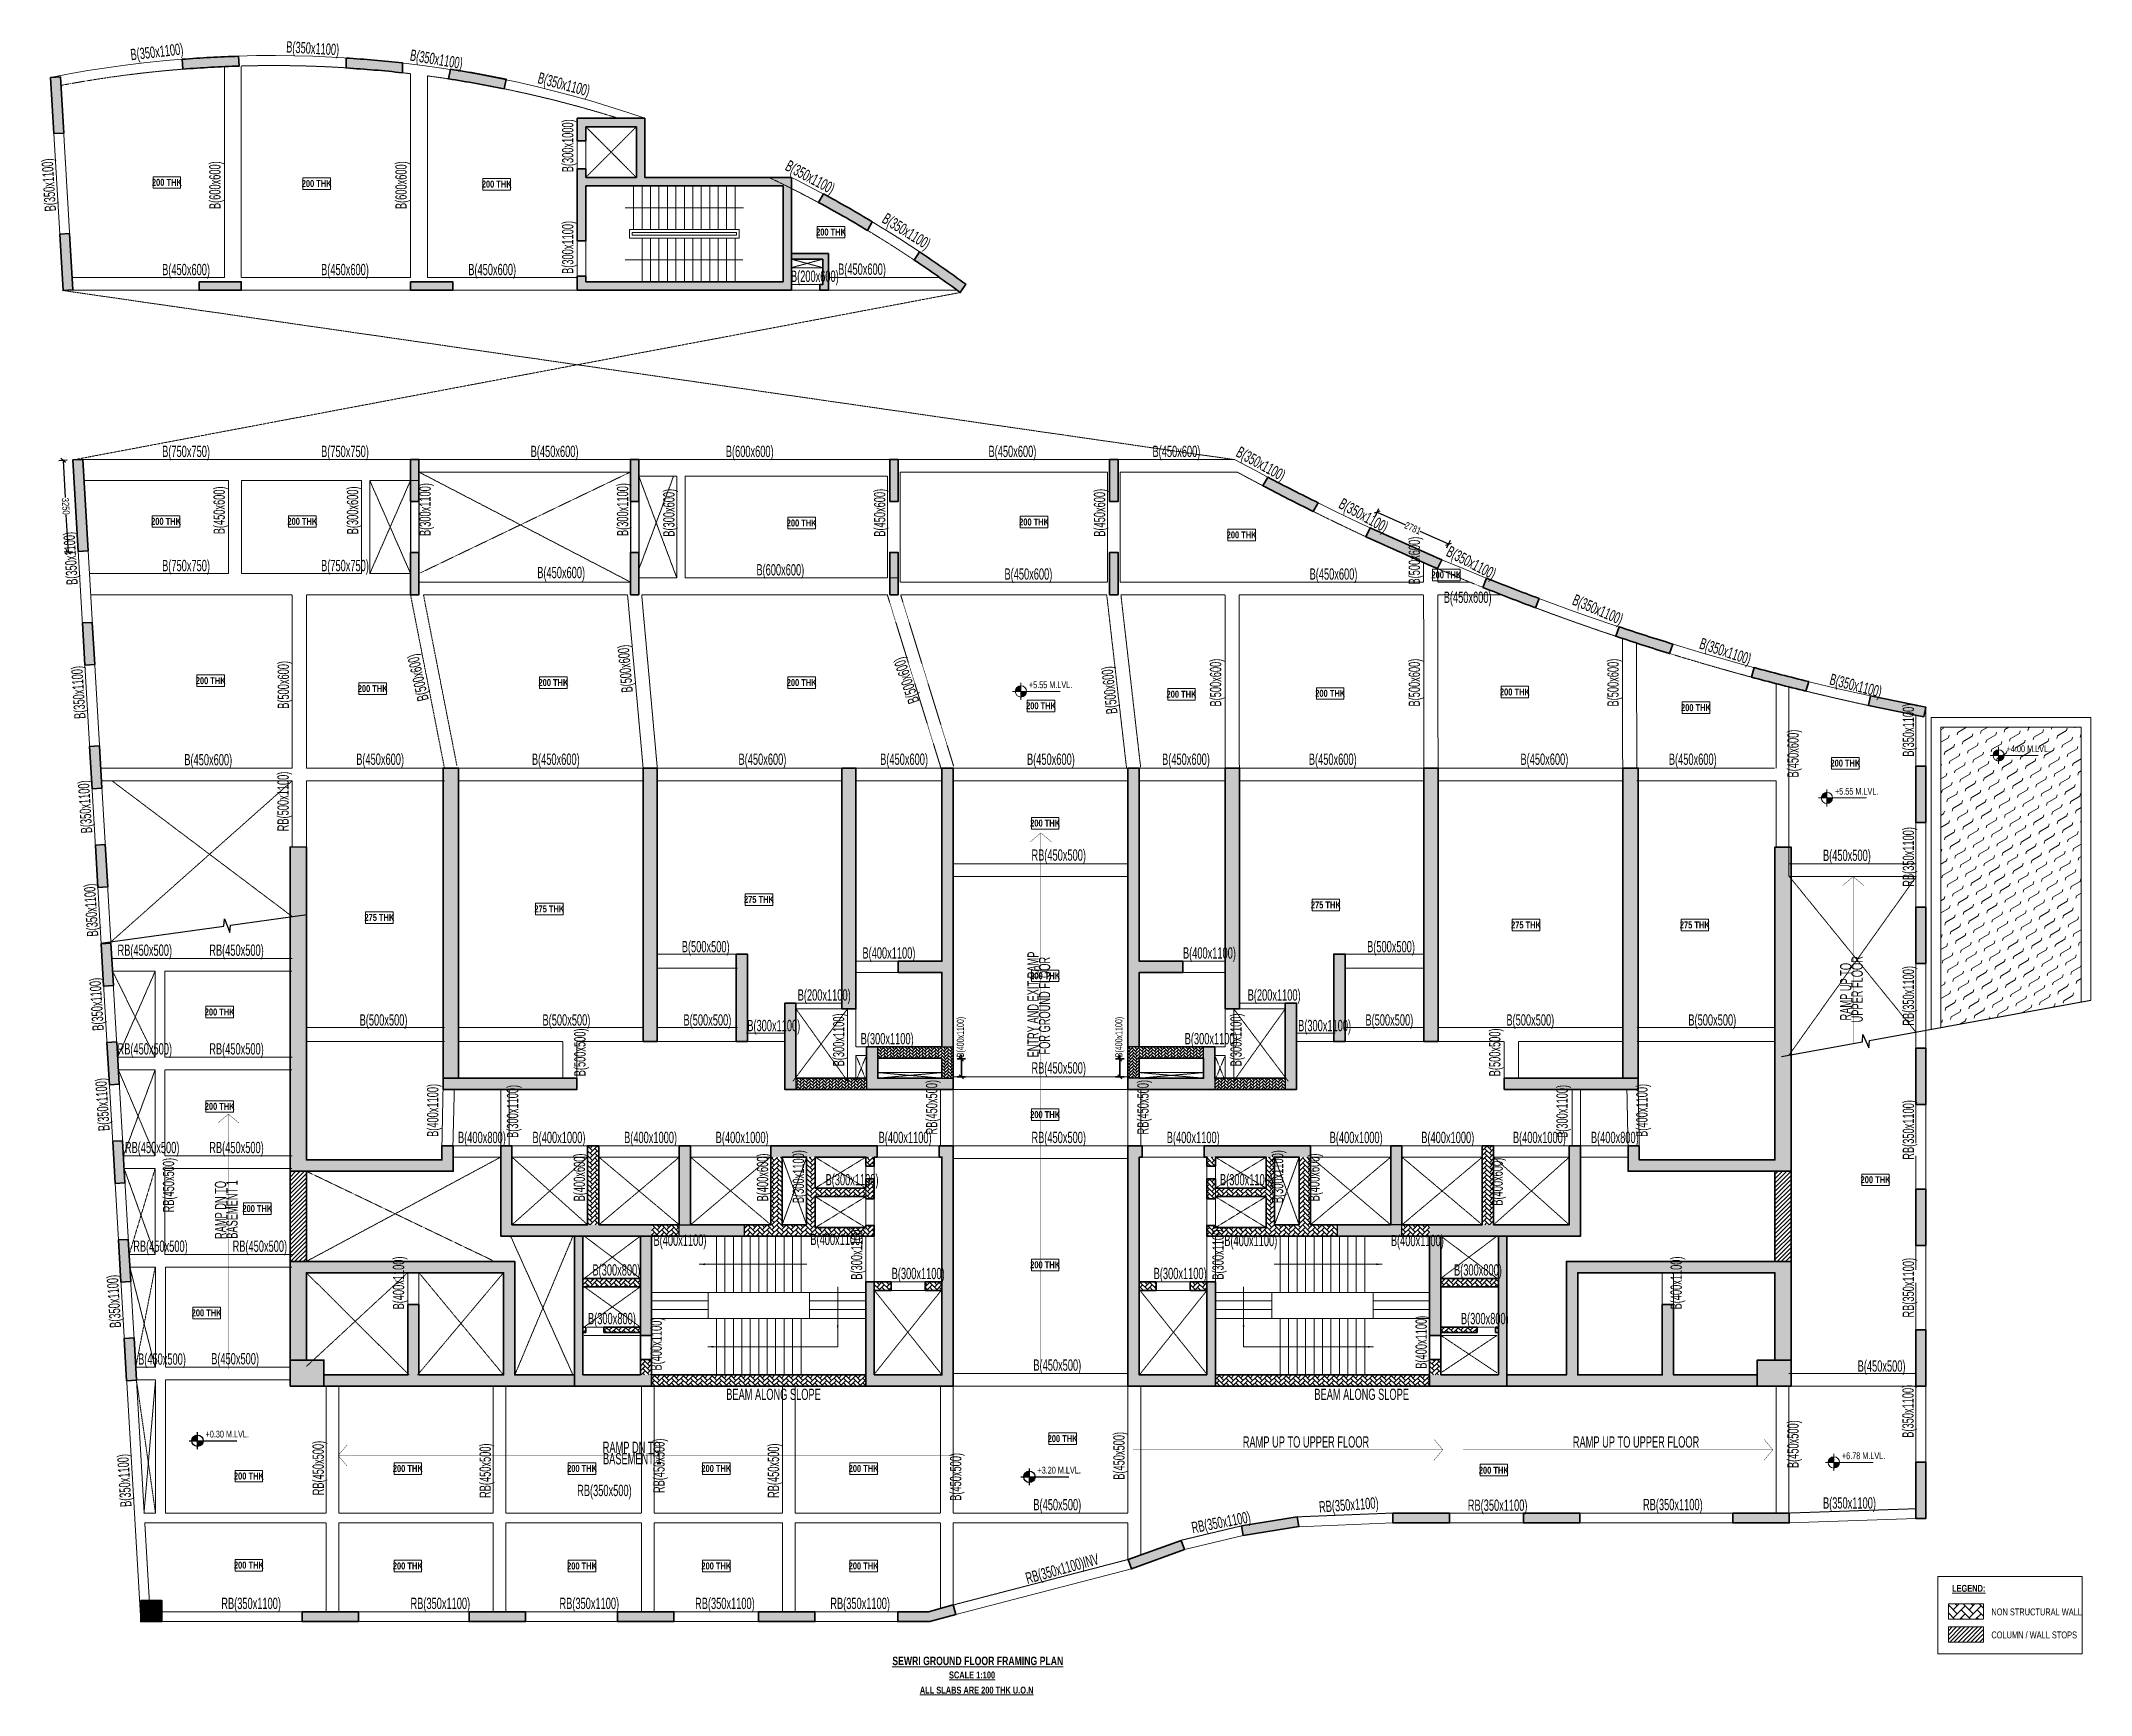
# Model space of a CAD drawing. Header units: millimetres. Extents: x 930 to 252251, y 37 to 96769.
# Drawn here: x 2146 to 74874, y 37 to 58704 of the extents above; entities that cross this region are included whole.
import ezdxf

# ---------------------------------------------------------------- set-up
doc = ezdxf.new("R2010")
doc.units = ezdxf.units.MM
doc.linetypes.add('HIDDEN', pattern=[0.375, 0.25, -0.125])
doc.linetypes.add('HIDDEN2', pattern=[0.1875, 0.125, -0.0625])
for name, color, linetype, lineweight in [('A-ANNO-DIMS', 8, 'Continuous', 15), ('A-DETL-MISC', 35, 'Continuous', 15), ('A-FLOR-IDEN', 11, 'Continuous', 9), ('A-HIDD-ABVE', 8, 'HIDDEN', 20), ('A-HIDD-BELW', 8, 'HIDDEN2', 20), ('G-____-____-DIMS', 7, 'Continuous', 9), ('G-ANNO-TEXT', 231, 'Continuous', 9), ('S-BEAM', 7, 'Continuous', 18), ('S-BEAM-IDEN', 2, 'Continuous', 9), ('S-COL HATCH', 9, 'Continuous', 0), ('S-COLS', 5, 'Continuous', 35)]:
    doc.layers.add(name, color=color, linetype=linetype, lineweight=lineweight)
for name, color, linetype in [('ARCH COMMENTS', 1, 'Continuous'), ('changes', 7, 'Continuous'), ('SUNK SLAB', 8, 'Continuous')]:
    doc.layers.add(name, color=color, linetype=linetype)
doc.styles.add('Dim.s & Anno.(Misc.)', font='ARIALN.TTF')
doc.styles.add('SOBHA', font='swisscl.ttf')
doc.styles.add('Swis721 LtCn BT', font='swisscl.ttf', dxfattribs={"width": 0.9, "height": 233.355162})
doc.styles.add('Swis721 LtCn BT_1', font='swisscl.ttf', dxfattribs={"height": 240})
doc.styles.add('Swis721 LtCn BT_2', font='swisscl.ttf', dxfattribs={"height": 244.992296})
doc.styles.add('Swis721 LtCn BT_B', font='', dxfattribs={"width": 0.9, "height": 246.918336})
doc.styles.get('Swis721 LtCn BT_B').set_extended_font_data('Swis721 LtCn BT', bold=True)
doc.dimstyles.new('A-GFC-100', dxfattribs={"dimscale": 100, "dimtxt": 1.75, "dimasz": 1.5, "dimexe": 1.5, "dimexo": 0, "dimgap": 1, "dimtad": 1, "dimdsep": 46, "dimtxsty": 'Dim.s & Anno.(Misc.)', "dimblk": 'ARCHTICK', "dimcen": 0, "dimdle": 1.5, "dimclrd": 256, "dimclre": 8, "dimclrt": 6, "dimazin": 2, "dimtfac": 1, "dimtix": 1, "dimtmove": 2, "dimatfit": 3, "dimfxl": 1, "dimtolj": 1, "dimlwd": -1, "dimlwe": 9, "dimarcsym": 0})
doc.dimstyles.new('S-100', dxfattribs={"dimscale": 100, "dimtxt": 2.5, "dimasz": 1.5, "dimexe": 1.5, "dimexo": 1.5, "dimgap": 0.1, "dimtad": 0, "dimdec": 0, "dimrnd": 0.0005, "dimzin": 0, "dimdsep": 46, "dimtxsty": 'SOBHA', "dimblk": 'OBLIQUE', "dimcen": 0.09, "dimclrd": 8, "dimclre": 8, "dimclrt": 6, "dimadec": 0, "dimazin": 0, "dimtfac": 1, "dimtdec": 0, "dimtofl": 0, "dimtmove": 0, "dimatfit": 3, "dimfxl": 1.5, "dimfxlon": 1, "dimtolj": 1, "dimtzin": 0, "dimlwd": -1, "dimlwe": -1, "dimarcsym": 0})
pattern_1 = [(45, (-31966103.18, 21022167.41), (0, 113.13708499), [240, -80]), (135, (-31966046.61, 21022223.98), (9e-15, 113.13708499), [240, -80])]
pattern_2 = [(45, (-31794446.85, 20735559.75), (0, 169.7056275), [360, -120]), (135, (-31794362, 20735644.6), (1e-14, 169.7056275), [360, -120])]
pattern_3 = [(45, (-31794446.85, 20683630.75), (0, 169.7056275), [360, -120]), (135, (-31794362, 20683715.6), (1e-14, 169.7056275), [360, -120])]
pattern_4 = [(45, (-31794446.854, 20735559.75), (0, 113.13708499), [240, -80]), (135, (-31794390.286, 20735616.32), (9e-15, 113.13708499), [240, -80])]
pattern_5 = [(45, (-31783459.93, 21367839.25), (-75.1300955, 75.1300955), [])]

msp = doc.modelspace()

# ---------------------------------------------------------------- texts
at = {"layer": 'A-FLOR-IDEN', "color": 1, "char_height": 246.92, "width": 1155, "attachment_point": 2, "line_spacing_factor": 0.964267, "style": 'Swis721 LtCn BT_B'}
for s, insert in [('200 THK', (6611.4, 53813.9)), ('200 THK', (6611.4, 53813.9)), ('200 THK', (11926.4, 53772.9)), ('200 THK', (11926.4, 53772.9)), ('200 THK', (18313.9, 53751.9)), ('200 THK', (18313.9, 53751.9)), ('200 THK', (30174.6, 52051.9)), ('200 THK', (30174.6, 52051.9)), ('200 THK', (6583.7, 41789)), ('200 THK', (6583.7, 41789)), ('200 THK', (11418.7, 41789)), ('200 THK', (11418.7, 41789)), ('200 THK', (29132.9, 41731.4)), ('200 THK', (29132.9, 41731.4)), ('200 THK', (37377.9, 41766.9)), ('200 THK', (37377.9, 41766.9)), ('200 THK', (44740.4, 41309.4)), ('200 THK', (44740.4, 41309.4)), ('200 THK', (52005.4, 39892)), ('200 THK', (52005.4, 39892)), ('200 THK', (8167.4, 36138.4)), ('200 THK', (8167.4, 36138.4)), ('200 THK', (13914.4, 35858.4)), ('200 THK', (13914.4, 35858.4)), ('200 THK', (20325.4, 36071.4)), ('200 THK', (20325.4, 36071.4)), ('200 THK', (29132.9, 36071.4)), ('200 THK', (29132.9, 36071.4)), ('200 THK', (42606.9, 35657.9)), ('200 THK', (42606.9, 35657.9)), ('200 THK', (47882.9, 35688.9)), ('200 THK', (47882.9, 35688.9)), ('200 THK', (54434.4, 35737.4)), ('200 THK', (54434.4, 35737.4)), ('200 THK', (37623.9, 35248.9)), ('200 THK', (37623.9, 35248.9)), ('200 THK', (60859.4, 35181.9)), ('200 THK', (60859.4, 35181.9)), ('200 THK', (66160.4, 33212.9)), ('200 THK', (66160.4, 33212.9)), ('200 THK', (37769.7, 31087.2)), ('275 THK', (27615.6, 28379.7)), ('275 THK', (14151.1, 27739.2)), ('275 THK', (20180.1, 28043.7)), ('275 THK', (47727.2, 28185.7)), ('275 THK', (54830.2, 27475.7)), ('275 THK', (60817.2, 27475.7)), ('200 THK', (37769.7, 25672.9)), ('200 THK', (8485, 24386.2)), ('200 THK', (8485, 21039.2)), ('200 THK', (37769.7, 20747.1)), ('200 THK', (67229.5, 18438.4)), ('200 THK', (9821.3, 17412.9)), ('200 THK', (37769.7, 15419.7)), ('200 THK', (8021, 13714.4)), ('200 THK', (38388.7, 9254.3)), ('200 THK', (15158.5, 8194.9)), ('200 THK', (21341.8, 8194.9)), ('200 THK', (26104.3, 8194.9)), ('200 THK', (31329.3, 8194.9)), ('200 THK', (53686.4, 8130.8)), ('200 THK', (9520.7, 7927.2)), ('200 THK', (9520.7, 4766.2)), ('200 THK', (15158.5, 4737.4)), ('200 THK', (21341.8, 4737.4)), ('200 THK', (26104.3, 4737.4)), ('200 THK', (31329.3, 4737.4))]:
    msp.add_mtext(s, dxfattribs=dict(at, insert=insert))
at = {"layer": 'ARCH COMMENTS', "char_height": 240, "width": 1683.881, "attachment_point": 1, "line_spacing_factor": 0.970126, "style": 'Swis721 LtCn BT_1'}
for s, insert in [('+0.30 M.LVL.', (7984, 9410.9)), ('+3.20 M.LVL.', (37497, 8131.4))]:
    msp.add_mtext(s, dxfattribs=dict(at, insert=insert))
at = {"layer": 'G-____-____-DIMS', "char_height": 240, "width": 1683.881, "attachment_point": 1, "line_spacing_factor": 0.970126, "style": 'Swis721 LtCn BT_1'}
for s, insert in [('+5.55 M.LVL.', (37193.8, 35990)), ('+4.00 M.LVL.', (71882.2, 33719.6)), ('+5.55 M.LVL.', (65791.8, 32212.5)), ('+6.78 M.LVL.', (66036.4, 8642.7))]:
    msp.add_mtext(s, dxfattribs=dict(at, insert=insert))
at = {"layer": 'G-ANNO-TEXT', "color": 7, "char_height": 244.992, "attachment_point": 1, "line_spacing_factor": 0.971848, "style": 'Swis721 LtCn BT_2'}
for s, insert, width in [('\\fSwis721 LtCn BT|b1|i0|c0|p34|;\\LLEGEND:', (69944.2, 3941.4), 1299), ('NON STRUCTURAL WALL', (71340.1, 3105.9), 3845.238), ('COLUMN / WALL STOPS', (71340.1, 2289.6), 3845.238)]:
    msp.add_mtext(s, dxfattribs=dict(at, insert=insert, width=width))
at = {"layer": 'G-ANNO-TEXT', "color": 6, "insert": (32348, 1396.8), "char_height": 300, "width": 6923.66, "attachment_point": 1, "line_spacing_factor": 0.971848, "style": 'Swis721 LtCn BT_2'}
msp.add_mtext('{\\fSwis721 LtCn BT|b1|i0|c0|p34;\\LSEWRI GROUND FLOOR FRAMING PLAN }', dxfattribs=at)
at = {"layer": 'G-ANNO-TEXT', "color": 1, "char_height": 244.992, "attachment_point": 1, "line_spacing_factor": 0.971848, "style": 'Swis721 LtCn BT_2'}
for s, insert, width in [('{\\fSwis721 LtCn BT|b1|i0|c0|p34;\\LSCALE 1:100}', (34359.2, 869.1), 1551.037), ('{\\fSwis721 LtCn BT|b1|i0|c0|p34;\\LALL SLABS ARE 200 THK U.O.N}', (33324.9, 330.7), 3728.693)]:
    msp.add_mtext(s, dxfattribs=dict(at, insert=insert, width=width))
at = {"layer": 'S-BEAM-IDEN', "style": 'Swis721 LtCn BT', "width": 0.8}
for s, rotation, p in [('B(350x1100)', 6.479048, (5344.6, 58019.8)), ('B(350x1100)', 356.840561, (10837.2, 58300.2)), ('B(350x1100)', 350.685393, (15217.1, 58015)), ('B(350x1100)', 345.05471, (19740.1, 57217.2)), ('B(300x1000)', 90, (21032.3, 54049.1, 0)), ('B(350x1100)', 93.604421, (2679.4, 52672.7, 0)), ('B(600x600)', 90, (8515.6, 52742.8)), ('B(600x600)', 90, (15118, 52742.8, 0)), ('B(350x1100)', 331.79745, (28512.4, 54145.5)), ('B(350x1100)', 327.983375, (31948.7, 52290.4)), ('B(300x1100)', 90, (21032.3, 50443.7, 0)), ('B(450x600)', 360, (6444.9, 50397.9)), ('B(450x600)', 360, (12082.6, 50397.9)), ('B(450x600)', 360, (17305, 50397.9)), ('B(200x600)', 360, (28752.1, 50160.7, 0)), ('B(450x600)', 360, (30425.1, 50413.1, 0)), ('B(750x750)', 360, (6444.9, 43947.9)), ('B(750x750)', 360, (12082.6, 43947.9)), ('B(450x600)', 360, (19518.5, 43947.9)), ('B(600x600)', 360, (26441, 43947.9)), ('B(450x600)', 360, (35761, 43947.9)), ('B(450x600)', 360, (41579.1, 43947.9)), ('B(350x1100)', 331.043018, (44507.1, 43992.3)), ('B(300x1100)', 90, (15970.7, 41144.8)), ('B(300x1100)', 90, (22978.7, 41144.8)), ('B(450x600)', 90, (8666, 41208.6, 0)), ('B(300x600)', 90, (13400, 41207.4)), ('B(300x600)', 90, (24621.3, 41122.4, 0)), ('B(450x600)', 90, (32100.3, 41122.4, 0)), ('B(450x600)', 90, (39900.3, 41122.4, 0)), ('B(350x1100)', 331.043018, (48150.1, 42162.4)), ('B(350x1100)', 93.604421, (3452.3, 39425.4, 0)), ('B(500x600)', 90, (51066.5, 39425.6, 0)), ('B(350x1100)', 332.517574, (51965.6, 40459.6)), ('B(750x750)', 360, (6444.9, 39897.9)), ('B(750x750)', 360, (12082.6, 39897.9)), ('B(450x600)', 360, (19751.8, 39650.6)), ('B(600x600)', 360, (27526.8, 39747.9)), ('B(450x600)', 360, (36327.7, 39597.9)), ('B(450x600)', 360, (47152, 39597.9)), ('B(450x600)', 360, (51910.8, 38773.7)), ('B(350x1100)', 336.769663, (56436.9, 38730.1)), ('B(500x600)', 95.079556, (23143.3, 35611.3, 0)), ('B(350x1100)', 341.716901, (60949.6, 37166.3)), ('B(350x1100)', 93.604421, (3729.6, 34671.9, 0)), ('B(500x600)', 90, (10941.7, 35017.2)), ('B(500x600)', 103.063954, (15903.2, 35342.8)), ('B(500x600)', 109.177342, (33311.1, 35286.6, 0)), ('B(500x600)', 96.261232, (40341.6, 34855.5, 0)), ('B(500x600)', 90, (44016.5, 35098.6)), ('B(500x600)', 90, (51066.5, 35098.6, 0)), ('B(500x600)', 90, (58116.5, 35098.6)), ('B(350x1100)', 345.468765, (65572.1, 35887.7)), ('B(350x1100)', 90, (68594.5, 33320.1)), ('B(450x600)', 90, (64501.5, 32581.7)), ('B(450x600)', 360, (7231.7, 33013.7)), ('RB(500x1100)', 90, (10933.7, 30673.4)), ('B(350x1100)', 93.604421, (3966.2, 30616.1, 0)), ('RB(350x1100)', 90, (68594.5, 28706.6, 0)), ('B(350x1100)', 93.604421, (4180.1, 26950.5, 0)), ('RB(450x500)', 360, (4861.5, 26256.1)), ('RB(450x500)', 360, (8115.9, 26256.1)), ('B(500x500)', 360, (24879.6, 26381.3)), ('B(400x1100)', 360, (31288.2, 26156.7, 0)), ('ENTRY AND EXIT RAMP', 90, (37542.1, 22650.9)), ('FOR GROUND FLOOR', 90, (37947, 22755.1)), ('UPPER FLOOR', 90, (66776.5, 23892.8)), ('B(350x1100)', 93.604421, (4375, 23610.1, 0)), ('RAMP UP TO', 90, (66371.5, 23962.8)), ('RB(350x1100)', 90, (68594.5, 23778.6)), ('B(200x1100)', 360, (28992, 24666.7, 0)), ('B(500x500)', 360, (13450, 23781.3)), ('B(500x500)', 360, (19938.5, 23781.3)), ('B(500x500)', 360, (24940, 23781.3)), ('B(300x1100)', 360, (27202.7, 23581.3)), ('B(300x1100)', 90, (30643.9, 22334.3, 0)), ('B(300x1100)', 90, (44741.3, 22334.3, 0)), ('B(500x500)', 90, (21464.5, 21983.3)), ('B(300x1100)', 360, (31226.3, 23116.7, 0)), ('B(500x500)', 90, (53920.7, 21983.3)), ('RB(450x500)', 360, (4861.5, 22756.1)), ('RB(450x500)', 360, (8115.9, 22756.1)), ('B(350x1100)', 93.604421, (4582.4, 20054.5, 0)), ('RB(450x500)', 90, (33943.9, 19919.3, 0)), ('RB(450x500)', 90, (41441.3, 19919.3, 0)), ('B(400x1100)', 90, (16243.7, 19832.6)), ('B(300x1100)', 90, (19076, 19797.1)), ('B(300x1100)', 90, (56309.2, 19797.1)), ('B(400x1100)', 90, (59141.4, 19832.6)), ('RB(350x1100)', 90, (68594.5, 19022.6)), ('RB(450x500)', 360, (5123, 19256.1)), ('RB(450x500)', 360, (8115.9, 19256.1)), ('B(400x800)', 360, (16940.9, 19614)), ('B(400x1000)', 360, (19582.6, 19614)), ('B(400x1000)', 360, (22832.6, 19614)), ('B(400x1000)', 360, (26082.6, 19614)), ('B(400x1100)', 360, (31862.6, 19614)), ('RB(450x500)', 360, (37285, 19614)), ('RB(450x500)', 90, (6870.1, 17155, 0)), ('B(400x600)', 90, (21443.9, 17546)), ('B(400x600)', 90, (27943.9, 17546)), ('B(300x1100)', 90, (29213.9, 17483.4)), ('B(300x1100)', 90, (46215.9, 17483.4)), ('B(400x600)', 90, (47506.4, 17546, 0)), ('B(400x600)', 90, (54003.7, 17394.4, 0)), ('RAMP DN TO', 90, (8715.5, 16210.8)), ('BASEMENT 1', 90, (9120.5, 16220.8)), ('B(300x1100)', 360, (29980.3, 18114.7)), ('RB(450x500)', 360, (5418, 15756.1)), ('RB(450x500)', 360, (8943.4, 15756.1)), ('B(400x1100)', 360, (23875.6, 15968.6)), ('B(400x1100)', 360, (29441.5, 15997.5)), ('B(300x1100)', 90, (31282.4, 14769.7, 0)), ('B(300x1100)', 90, (44102.8, 14769.7, 0)), ('B(400x1100)', 360, (44125.9, 15958.3)), ('B(400x1100)', 360, (50035.6, 15958.3)), ('B(400x1100)', 90, (15029.3, 13712.7)), ('B(300x800)', 360, (21710.4, 14914)), ('B(300x800)', 360, (52276.4, 14914)), ('B(400x1100)', 90, (60355.8, 13712.7)), ('RB(350x1100)', 90, (68594.5, 13425.1)), ('B(350x1100)', 93.604421, (4989.8, 13072.5, 0)), ('B(300x1100)', 360, (32326.4, 14788.8)), ('B(300x800)', 360, (21552.4, 13188.8)), ('B(400x1100)', 90, (24170.4, 11546.3)), ('B(400x1100)', 90, (51309.1, 11608.8)), ('B(450x500)', 360, (5590.7, 11752.2)), ('B(450x500)', 360, (8183.9, 11763.7)), ('B(450x500)', 360, (37353, 11538.8)), ('B(350x1100)', 90, (68580.5, 9161.1, 0)), ('BEAM ALONG SLOPE', 360, (26456, 10501.8, 0)), ('BEAM ALONG SLOPE', 360, (47321.9, 10501.8, 0)), ('B(450x500)', 90, (64500.3, 8085.9)), ('RB(450x500)', 90, (12180.1, 7118.6)), ('RB(450x500)', 90, (18104.2, 7026.2)), ('RB(450x500)', 90, (24269.6, 7199.2)), ('RB(450x500)', 90, (28330.1, 7026.2)), ('B(450x500)', 90, (40588.3, 7670.5)), ('B(350x1100)', 93.604421, (5360.5, 6718.4, 0)), ('B(450x500)', 90, (34796.8, 6925.2)), ('RB(350x500)', 360, (21168.2, 7092.8)), ('B(450x500)', 360, (37353, 6588.8)), ('RB(350x1100)', 10.788367, (43007.2, 5769.8)), ('RB(350x1100)', 4.137547, (47500.7, 6506.5, 0)), ('RB(350x1100)INV', 15.483236, (37143.7, 3974.8)), ('RB(350x1100)', 360, (8543.3, 3086.1)), ('RB(350x1100)', 360, (15255.3, 3086.1)), ('RB(350x1100)', 360, (20540.8, 3086.1)), ('RB(350x1100)', 360, (25350.8, 3086.1)), ('RB(350x1100)', 360, (30149.5, 3086.1))]:
    msp.add_text(s, height=400, rotation=rotation, dxfattribs=at).set_placement(p)
for s, p in [('B(450x600)', (13328.9, 33029.6)), ('B(450x600)', (19561, 33029.6)), ('B(450x600)', (26892.3, 33029.6)), ('B(450x600)', (31917.4, 33029.6)), ('B(450x600)', (37126.8, 33029.6)), ('B(450x600)', (41918.7, 33029.6)), ('B(450x600)', (47125.7, 33029.6)), ('B(450x600)', (54634, 33029.6)), ('B(450x600)', (59898, 33029.6)), ('RB(450x500)', (37285, 29629.6)), ('B(450x500)', (65365.7, 29621.9, 0)), ('B(400x1100)', (42659.3, 26156.7, 0)), ('B(500x500)', (49193.1, 26381.3)), ('B(200x1100)', (44955.4, 24666.7, 0)), ('B(300x1100)', (46744.7, 23581.3)), ('B(500x500)', (49132.8, 23781.3)), ('B(500x500)', (54134.2, 23781.3)), ('B(500x500)', (60590.2, 23781.3)), ('B(300x1100)', (42721.1, 23116.7, 0)), ('RB(450x500)', (37285, 22079.6)), ('B(400x1100)', (42084.8, 19614)), ('B(400x1000)', (47864.8, 19614)), ('B(400x1000)', (51114.8, 19614)), ('B(400x1000)', (54364.8, 19614)), ('B(400x800)', (57131.9, 19614)), ('B(300x1100)', (43972.5, 18114.7)), ('B(300x1100)', (41621.1, 14788.8)), ('B(300x800)', (52520.4, 13188.8)), ('B(450x500)', (66596.3, 11505.4)), ('RAMP DN TO', (22074.3, 8621.2, 0)), ('RAMP UP TO UPPER FLOOR', (44781.9, 8813)), ('RAMP UP TO UPPER FLOOR', (56491.5, 8813)), ('BASEMENT 1', (22084.2, 8216.3, 0)), ('RB(350x1100)', (52764.9, 6569.1, 0)), ('RB(350x1100)', (58980.8, 6591.8)), ('B(350x1100)', (65366.2, 6648.4))]:
    msp.add_text(s, height=400, dxfattribs=at).set_placement(p)

# ---------------------------------------------------------------- blocks, each defined once
blk = doc.blocks.new('_ARCHTICK')
at = {"color": 0, "linetype": 'ByBlock', "const_width": 0.15}
blk.add_lwpolyline([(-0.5, -0.5), (0.5, 0.5)], dxfattribs=at)
blk = doc.blocks.new('Spot Elevations - M_Spot Elevation - Target Filled-23738-FIRST FLOOR  FRAMING PLAN _NTA_')
at = {"layer": 'G-____-____-DIMS'}
h = blk.add_hatch(color=256, dxfattribs=at)
edge = h.paths.add_edge_path(flags=0)
edge.add_line((0, 0), (-2, 0))
edge.add_arc((0, 0), 2, 90, 180, ccw=False)
edge.add_line((0, 2), (0, 0))
h = blk.add_hatch(color=256, dxfattribs=at)
edge = h.paths.add_edge_path(flags=0)
edge.add_line((0, 0), (2, 0))
edge.add_arc((0, 0), 2, 270, 360, ccw=False)
edge.add_line((0, -2), (0, 0))
for p, q in [((-3, 0), (14, 0)), ((0, -3), (0, 3))]:
    blk.add_line(p, q, dxfattribs=at)
blk.add_circle((0, 0), 2, dxfattribs=at)
blk = doc.blocks.new('A$Cb7cd9481')
at = {"layer": 'S-COL HATCH', "transparency": 33554687}
h = blk.add_hatch(color=256, dxfattribs=at)
h.dxf.hatch_style = 1
h.paths.add_polyline_path([(-9681, 41101), (-9700, 41450, 0.01185), (-11697, 41341), (-11678, 40991, -0.011949)])
h = blk.add_hatch(color=256, dxfattribs=at)
h.dxf.hatch_style = 1
h.paths.add_polyline_path([(-3886, 40864), (-3886, 41216, 0.011892), (-5886, 41384), (-5886, 41033, -0.011992)])
h = blk.add_hatch(color=256, dxfattribs=at)
h.dxf.hatch_style = 1
h.paths.add_polyline_path([(-282, 40295), (-212, 40638, 0.011811), (-2182, 40990), (-2251, 40647, -0.01191)])
h = blk.add_hatch(color=256, dxfattribs=at)
h.dxf.hatch_style = 1
h.paths.add_polyline_path([(-16019, 40721), (-16368, 40700), (-16252, 38704), (-15902, 38724)])
h = blk.add_hatch(color=256, dxfattribs=at)
h.dxf.hatch_style = 1
h.paths.add_polyline_path([(9915, 37151), (4715, 37151), (4715, 39251), (2315, 39251), (2315, 38451), (2615, 38451), (2615, 38951), (4415, 38951), (4415, 37151), (2615, 37151), (2615, 37451), (2315, 37451), (2315, 34901), (2615, 34901), (2615, 36851), (9615, 36851), (9615, 33451), (2615, 33451), (2615, 33651), (2315, 33651), (2315, 33151), (9915, 33151)])
h = blk.add_hatch(color=256, dxfattribs=at)
h.dxf.hatch_style = 1
h.paths.add_polyline_path([(11046, 36567), (10880, 36258, -0.01191), (12618, 35269), (12784, 35577, 0.011811)])
h = blk.add_hatch(color=256, dxfattribs=at)
h.dxf.hatch_style = 1
h.paths.add_polyline_path([(-15694, 35157), (-16043, 35136), (-15927, 33140), (-15578, 33160)])
h = blk.add_hatch(color=256, dxfattribs=at)
h.dxf.hatch_style = 1
h.paths.add_polyline_path([(11225, 34450), (9915, 34450), (9915, 34250), (11025, 34250), (11025, 33350), (10925, 33350), (10925, 33151), (11225, 33150), (11225, 33350)])
h = blk.add_hatch(color=256, dxfattribs=at)
h.dxf.hatch_style = 1
h.paths.add_polyline_path([(14462, 34513), (14267, 34222, -0.01191), (15902, 33069), (16097, 33360, 0.011811)])
h = blk.add_hatch(color=256, dxfattribs=at)
h.dxf.hatch_style = 1
h.paths.add_polyline_path([(-11102, 33451), (-11102, 33151), (-9602, 33151), (-9602, 33451)])
h = blk.add_hatch(color=256, dxfattribs=at)
h.dxf.hatch_style = 1
h.paths.add_polyline_path([(-3600, 33451), (-3600, 33151), (-2100, 33151), (-2100, 33451)])
h = blk.add_hatch(color=256, dxfattribs=at)
h.dxf.hatch_style = 1
h.paths.add_polyline_path([(-15227, 27150), (-15577, 27130), (-15387, 23885), (-15038, 23905)])
h = blk.add_hatch(color=256, dxfattribs=at)
h.dxf.hatch_style = 1
h.paths.add_polyline_path([(-3600, 25651), (-3300, 25651), (-3300, 27151), (-3600, 27151)])
h = blk.add_hatch(color=256, dxfattribs=at)
h.dxf.hatch_style = 1
h.paths.add_polyline_path([(-3600, 25651), (-3300, 25651), (-3300, 27151), (-3600, 27151)])
h = blk.add_hatch(color=256, dxfattribs=at)
h.dxf.hatch_style = 1
h.paths.add_polyline_path([(4200, 25651), (4500, 25651), (4500, 27151), (4200, 27151)])
h = blk.add_hatch(color=256, dxfattribs=at)
h.dxf.hatch_style = 1
h.paths.add_polyline_path([(4200, 25651), (4500, 25651), (4500, 27151), (4200, 27151)])
h = blk.add_hatch(color=256, dxfattribs=at)
h.dxf.hatch_style = 1
h.paths.add_polyline_path([(13400, 25651), (13700, 25651), (13700, 27151), (13400, 27151)])
h = blk.add_hatch(color=256, dxfattribs=at)
h.dxf.hatch_style = 1
h.paths.add_polyline_path([(13400, 25651), (13700, 25651), (13700, 27151), (13400, 27151)])
h = blk.add_hatch(color=256, dxfattribs=at)
h.dxf.hatch_style = 1
h.paths.add_polyline_path([(21200, 25651), (21500, 25651), (21500, 27151), (21200, 27151)])
h = blk.add_hatch(color=256, dxfattribs=at)
h.dxf.hatch_style = 1
h.paths.add_polyline_path([(21200, 25651), (21500, 25651), (21500, 27151), (21200, 27151)])
h = blk.add_hatch(color=256, dxfattribs=at)
h.dxf.hatch_style = 1
h.paths.add_polyline_path([(28420, 25306), (28602, 25607, -0.00603), (26815, 26517), (26634, 26217, 0.006005)])
h = blk.add_hatch(color=256, dxfattribs=at)
h.dxf.hatch_style = 1
h.paths.add_polyline_path([(30445, 24722), (30297, 24405, 0.004309), (32837, 23274), (32985, 23591, -0.004327)])
h = blk.add_hatch(color=256, dxfattribs=at)
h.dxf.hatch_style = 1
h.paths.add_polyline_path([(-3600, 22351), (-3300, 22351), (-3300, 23851), (-3600, 23851)])
h = blk.add_hatch(color=256, dxfattribs=at)
h.dxf.hatch_style = 1
h.paths.add_polyline_path([(-3600, 22351), (-3300, 22351), (-3300, 23851), (-3600, 23851)])
h = blk.add_hatch(color=256, dxfattribs=at)
h.dxf.hatch_style = 1
h.paths.add_polyline_path([(4200, 22351), (4500, 22351), (4500, 23851), (4200, 23851)])
h = blk.add_hatch(color=256, dxfattribs=at)
h.dxf.hatch_style = 1
h.paths.add_polyline_path([(4200, 22351), (4500, 22351), (4500, 23851), (4200, 23851)])
h = blk.add_hatch(color=256, dxfattribs=at)
h.dxf.hatch_style = 1
h.paths.add_polyline_path([(13400, 22351), (13700, 22351), (13700, 23851), (13400, 23851)])
h = blk.add_hatch(color=256, dxfattribs=at)
h.dxf.hatch_style = 1
h.paths.add_polyline_path([(13400, 22351), (13700, 22351), (13700, 23851), (13400, 23851)])
h = blk.add_hatch(color=256, dxfattribs=at)
h.dxf.hatch_style = 1
h.paths.add_polyline_path([(21200, 22351), (21500, 22351), (21500, 23851), (21200, 23851)])
h = blk.add_hatch(color=256, dxfattribs=at)
h.dxf.hatch_style = 1
h.paths.add_polyline_path([(21200, 22351), (21500, 22351), (21500, 23851), (21200, 23851)])
h = blk.add_hatch(color=256, dxfattribs=at)
h.dxf.hatch_style = 1
h.paths.add_polyline_path([(36311, 21885), (36443, 22213, -0.006015), (34578, 22935), (34446, 22609, 0.00603)])
h = blk.add_hatch(color=256, dxfattribs=at)
h.dxf.hatch_style = 1
h.paths.add_polyline_path([(-15239, 21348), (-15152, 19851), (-14802, 19871), (-14890, 21369)])
h = blk.add_hatch(color=256, dxfattribs=at)
h.dxf.hatch_style = 1
h.paths.add_polyline_path([(41071, 20263), (41183, 20599, -0.006015), (39279, 21210), (39167, 20874, 0.00603)])
h = blk.add_hatch(color=256, dxfattribs=at)
h.dxf.hatch_style = 1
h.paths.add_polyline_path([(45907, 18929), (46003, 19269, -0.006016), (44065, 19767), (43970, 19427, 0.006031)])
h = blk.add_hatch(color=256, dxfattribs=at)
h.dxf.hatch_style = 1
h.paths.add_polyline_path([(48195, 18764), (48125, 18421), (50085, 18021), (50155, 18363)])
h = blk.add_hatch(color=256, dxfattribs=at)
h.dxf.hatch_style = 1
h.paths.add_polyline_path([(-14983, 16966), (-14896, 15469), (-14547, 15489), (-14634, 16986)])
h = blk.add_hatch(color=256, dxfattribs=at)
h.dxf.hatch_style = 1
h.paths.add_polyline_path([(50155, 16269), (49805, 16269), (49805, 14269), (50155, 14269)])
h = blk.add_hatch(color=256, dxfattribs=at)
h.dxf.hatch_style = 1
h.paths.add_polyline_path([(-14779, 13466), (-14692, 11969), (-14342, 11989), (-14430, 13486)])
h = blk.add_hatch(color=256, dxfattribs=at)
h.dxf.hatch_style = 1
h.paths.add_polyline_path([(49805, 9269), (50155, 9269), (50155, 11269), (49805, 11269)])
h = blk.add_hatch(color=256, dxfattribs=at)
h.dxf.hatch_style = 1
h.paths.add_polyline_path([(-14575, 9966), (-14488, 8469), (-14138, 8489), (-14226, 9986)])
h = blk.add_hatch(color=256, dxfattribs=at)
h.dxf.hatch_style = 1
h.paths.add_polyline_path([(-14371, 6466), (-14283, 4969), (-13934, 4989), (-14021, 6486)])
h = blk.add_hatch(color=256, dxfattribs=at)
h.dxf.hatch_style = 1
h.paths.add_polyline_path([(50155, 6269), (49805, 6269), (49805, 4269), (50155, 4269)])
h = blk.add_hatch(color=256, dxfattribs=at)
h.dxf.hatch_style = 1
h.paths.add_polyline_path([(-14166, 2964), (-14079, 1466), (-13730, 1486), (-13817, 2984)])
h = blk.add_hatch(color=256, dxfattribs=at)
h.dxf.hatch_style = 1
h.paths.add_polyline_path([(50155, 1269), (49805, 1269), (49805, -731), (50155, -731)])
h = blk.add_hatch(color=256, dxfattribs=at)
h.dxf.hatch_style = 1
h.paths.add_polyline_path([(-13962, -536), (-13875, -2034), (-13525, -2014), (-13613, -516)])
h = blk.add_hatch(color=256, dxfattribs=at)
h.dxf.hatch_style = 1
h.paths.add_polyline_path([(-13758, -4034), (-13671, -5531), (-13321, -5511), (-13409, -4014)])
h = blk.add_hatch(color=256, dxfattribs=at)
h.dxf.hatch_style = 1
h.paths.add_polyline_path([(49805, -5724), (50155, -5724), (50155, -3724), (49805, -3724)])
h = blk.add_hatch(color=256, dxfattribs=at)
h.dxf.hatch_style = 1
h.paths.add_polyline_path([(49805, -10421), (50155, -10421), (50155, -8421), (49805, -8421)])
h = blk.add_hatch(color=256, dxfattribs=at)
h.dxf.hatch_style = 1
h.paths.add_polyline_path([(25886, -10678), (25942, -11024), (27916, -10706), (27860, -10360)])
h = blk.add_hatch(color=256, dxfattribs=at)
h.dxf.hatch_style = 1
h.paths.add_polyline_path([(31255, -10224), (31255, -10574), (33255, -10574), (33255, -10224)])
h = blk.add_hatch(color=256, dxfattribs=at)
h.dxf.hatch_style = 1
h.paths.add_polyline_path([(35880, -10224), (35880, -10574), (37880, -10574), (37880, -10224)])
h = blk.add_hatch(color=256, dxfattribs=at)
h.dxf.hatch_style = 1
h.paths.add_polyline_path([(43315, -10224), (43315, -10574), (45315, -10574), (45315, -10224)])
h = blk.add_hatch(color=256, dxfattribs=at)
h.dxf.hatch_style = 1
h.paths.add_polyline_path([(23855, -11522), (23735, -11193), (21855, -11874), (21974, -12203)])
h = blk.add_hatch(color=256, dxfattribs=at)
h.dxf.hatch_style = 1
h.paths.add_polyline_path([(-12423, -14074), (-12423, -13324), (-13173, -13324), (-13173, -14074)])
h = blk.add_hatch(color=256, dxfattribs=at)
h.dxf.hatch_style = 1
h.paths.add_polyline_path([(-5446, -14074), (-5446, -13724), (-7446, -13724), (-7446, -14074)])
h = blk.add_hatch(color=256, dxfattribs=at)
h.dxf.hatch_style = 1
h.paths.add_polyline_path([(478, -14074), (478, -13724), (-1522, -13724), (-1522, -14074)])
h = blk.add_hatch(color=256, dxfattribs=at)
h.dxf.hatch_style = 1
h.paths.add_polyline_path([(5745, -14074), (5745, -13724), (3745, -13724), (3745, -14074)])
h = blk.add_hatch(color=256, dxfattribs=at)
h.dxf.hatch_style = 1
h.paths.add_polyline_path([(10745, -14074), (10745, -13724), (8745, -13724), (8745, -14074)])
h = blk.add_hatch(color=256, dxfattribs=at)
h.dxf.hatch_style = 1
h.paths.add_polyline_path([(15747, -13822), (15654, -13485), (14779, -13724), (13686, -13724), (13686, -14074), (14825, -14074)])
at = {"layer": 'S-COLS'}
for p, q in [((4715, 39251, 0), (2315, 39251, 0)), ((4415, 38951, 0), (2615, 38951, 0)), ((4415, 37151, 0), (4415, 38951, 0)), ((4715, 37151, 0), (4715, 39251, 0)), ((4415, 37151, 0), (2615, 37151)), ((9915, 37151), (4715, 37151, 0)), ((9915, 33151), (9915, 37151)), ((2615, 36851), (9615, 36851)), ((2615, 34901), (2615, 36851)), ((9615, 36851), (9615, 33451)), ((2315, 34901), (2615, 34901)), ((2315, 33651), (2315, 33151)), ((2615, 33651), (2315, 33651)), ((2615, 33451), (2615, 33651)), ((2315, 33151), (9915, 33151)), ((9615, 33451), (2615, 33451))]:
    blk.add_line(p, q, dxfattribs=at)
at = {"layer": 'S-COLS', "elevation": 0}
for points in [[(-9700, 41450, 0.01185), (-11697, 41341), (-11678, 40991, -0.011949), (-9681, 41101), (-9700, 41450)], [(-5886, 41384, -0.011892), (-3886, 41216), (-3886, 40864, 0.011992), (-5886, 41033), (-5886, 41384)], [(-282, 40295), (-212, 40638, 0.011811), (-2182, 40990), (-2251, 40647, -0.01191), (-282, 40295)], [(12784, 35577, 0.011811), (11046, 36567), (10880, 36258, -0.01191), (12618, 35269), (12784, 35577)], [(14462, 34513), (14267, 34222, -0.01191), (15902, 33069), (16097, 33360, 0.011811), (14462, 34513)], [(26634, 26217, 0.006005), (28420, 25306), (28602, 25607, -0.00603), (26815, 26517), (26634, 26217)], [(30297, 24405), (30445, 24722, 0.004327), (32985, 23591), (32837, 23274, -0.004309), (30297, 24405)], [(36443, 22213, -0.006015), (34578, 22935), (34446, 22609, 0.00603), (36311, 21885), (36443, 22213)], [(39167, 20874, 0.00603), (41071, 20263), (41183, 20599, -0.006015), (39279, 21210), (39167, 20874)], [(46003, 19269, -0.006016), (44065, 19767), (43970, 19427, 0.006031), (45907, 18929), (46003, 19269)]]:
    blk.add_lwpolyline(points, format="xyb", dxfattribs=at)
for points in [[(-16368, 40700), (-16019, 40721), (-15902, 38724), (-16252, 38704)], [(-16043, 35136), (-15694, 35157), (-15578, 33160), (-15927, 33140)], [(-11102, 33451), (-11102, 33151), (-9602, 33151), (-9602, 33451)], [(-3600, 33451), (-3600, 33151), (-2100, 33151), (-2100, 33451)], [(-15577, 27130), (-15227, 27150), (-15038, 23905), (-15387, 23885)], [(-3600, 25651), (-3300, 25651), (-3300, 27151), (-3600, 27151)], [(-3600, 25651), (-3300, 25651), (-3300, 27151), (-3600, 27151)], [(4200, 25651), (4500, 25651), (4500, 27151), (4200, 27151)], [(4200, 25651), (4500, 25651), (4500, 27151), (4200, 27151)], [(13400, 25651), (13700, 25651), (13700, 27151), (13400, 27151)], [(13400, 25651), (13700, 25651), (13700, 27151), (13400, 27151)], [(21200, 25651), (21500, 25651), (21500, 27151), (21200, 27151)], [(21200, 25651), (21500, 25651), (21500, 27151), (21200, 27151)], [(-3600, 22351), (-3300, 22351), (-3300, 23851), (-3600, 23851)], [(-3600, 22351), (-3300, 22351), (-3300, 23851), (-3600, 23851)], [(4200, 22351), (4500, 22351), (4500, 23851), (4200, 23851)], [(4200, 22351), (4500, 22351), (4500, 23851), (4200, 23851)], [(13400, 22351), (13700, 22351), (13700, 23851), (13400, 23851)], [(13400, 22351), (13700, 22351), (13700, 23851), (13400, 23851)], [(21200, 22351), (21500, 22351), (21500, 23851), (21200, 23851)], [(21200, 22351), (21500, 22351), (21500, 23851), (21200, 23851)], [(-15239, 21348), (-14890, 21369), (-14802, 19871), (-15152, 19851)], [(-14983, 16966), (-14634, 16986), (-14547, 15489), (-14896, 15469)], [(49805, 16269), (50155, 16269), (50155, 14269), (49805, 14269)], [(-14779, 13466), (-14430, 13486), (-14342, 11989), (-14692, 11969)], [(49805, 11269), (50155, 11269), (50155, 9269), (49805, 9269)], [(-14575, 9966), (-14226, 9986), (-14138, 8489), (-14488, 8469)], [(-14371, 6466), (-14021, 6486), (-13934, 4989), (-14283, 4969)], [(49805, 6269), (50155, 6269), (50155, 4269), (49805, 4269)], [(-14166, 2964), (-13817, 2984), (-13730, 1486), (-14079, 1466)], [(49805, 1269), (50155, 1269), (50155, -731), (49805, -731)], [(-13962, -536), (-13613, -516), (-13525, -2014), (-13875, -2034)], [(-13758, -4034), (-13409, -4014), (-13321, -5511), (-13671, -5531)], [(49805, -3724), (50155, -3724), (50155, -5724), (49805, -5724)], [(49805, -8421), (50155, -8421), (50155, -10421), (49805, -10421)], [(31255, -10224), (33255, -10224), (33255, -10574), (31255, -10574)], [(35880, -10224), (37880, -10224), (37880, -10574), (35880, -10574)], [(43315, -10224), (45315, -10224), (45315, -10574), (43315, -10574)], [(-13173, -13324), (-12423, -13324), (-12423, -14074), (-13173, -14074)], [(-7446, -13724), (-5446, -13724), (-5446, -14074), (-7446, -14074)], [(-1522, -13724), (478, -13724), (478, -14074), (-1522, -14074)], [(3745, -13724), (5745, -13724), (5745, -14074), (3745, -14074)], [(8745, -13724), (10745, -13724), (10745, -14074), (8745, -14074)]]:
    blk.add_lwpolyline(points, close=True, dxfattribs=at)
for points in [[(2615, 38951), (2615, 38451), (2315, 38451), (2315, 39251)], [(2615, 37151), (2615, 37451), (2315, 37451), (2315, 34901)], [(9915, 34450), (11225, 34450), (11225, 33350), (11225, 33150), (10925, 33151), (10925, 33350), (11025, 33350), (11025, 34250), (9915, 34250), (9915, 34450)], [(48195, 18764), (50155, 18363), (50085, 18021), (48125, 18421), (48195, 18764)], [(25886, -10678), (25942, -11024), (27916, -10706), (27860, -10360), (25886, -10678)], [(21855, -11874), (21974, -12203), (23855, -11522), (23735, -11193), (21855, -11874)], [(13686, -13724), (14779, -13724), (15654, -13485), (15747, -13822), (14825, -14074), (13686, -14074), (13686, -13724)]]:
    blk.add_lwpolyline(points, dxfattribs=at)
blk = doc.blocks.new('_OBLIQUE')
at = {"color": 0, "linetype": 'ByBlock'}
blk.add_line((-0.5, -0.5), (0.5, 0.5), dxfattribs=at)
blk = doc.blocks.new('*D20')
at = {"layer": 'S-COLS', "color": 8, "transparency": 16777216}
for p, q in [((34649, 22597), (34949, 22597)), ((34799, 22597), (34799, 22747)), ((34799, 21965), (34799, 22597)), ((34649, 21965), (34949, 21965))]:
    blk.add_line(p, q, dxfattribs=at)
at = {"layer": 'S-COLS', "color": 8, "transparency": 16777216, "xscale": 150, "yscale": 150, "zscale": 150}
for p, rotation in [((34799, 22597), 90), ((34799, 21965), 270)]:
    blk.add_blockref('_OBLIQUE', p, dxfattribs=dict(at, rotation=rotation))
at = {"layer": 'S-COLS', "color": 6, "transparency": 16777216, "insert": (34799, 23374), "char_height": 250, "attachment_point": 5, "rotation": 90, "style": 'SOBHA'}
blk.add_mtext('\\A1;{\\W0.8;\\C2;B(400x1100)}', dxfattribs=at)
blk = doc.blocks.new('*D21')
at = {"layer": 'S-COLS', "color": 8, "transparency": 16777216}
for p, q in [((40570, 22597), (40270, 22597)), ((40420, 22597), (40420, 22747)), ((40420, 21965), (40420, 22597)), ((40570, 21965), (40270, 21965))]:
    blk.add_line(p, q, dxfattribs=at)
at = {"layer": 'S-COLS', "color": 8, "transparency": 16777216, "xscale": 150, "yscale": 150, "zscale": 150}
for p, rotation in [((40420, 22597), 90), ((40420, 21965), 270)]:
    blk.add_blockref('_OBLIQUE', p, dxfattribs=dict(at, rotation=rotation))
at = {"layer": 'S-COLS', "color": 6, "transparency": 16777216, "insert": (40420, 23374), "char_height": 250, "attachment_point": 5, "rotation": 90, "style": 'SOBHA'}
blk.add_mtext('\\A1;{\\W0.8;\\C2;B(400x1100)}', dxfattribs=at)
blk = doc.blocks.new('A$C0921b736')
at = {"layer": 'S-COL HATCH', "transparency": 33554687}
h = blk.add_hatch(color=256, dxfattribs=at)
h.dxf.hatch_style = 1
h.paths.add_polyline_path([(5425, 11675), (5425, 11275), (10175, 11275), (10175, 11675)])
h.paths.add_polyline_path([(5425, 11675), (5975, 11675), (5975, 22675), (5425, 22675)])
h = blk.add_hatch(color=256, dxfattribs=at)
h.dxf.hatch_style = 1
h.paths.add_polyline_path([(12525, 12975), (13025, 12975), (13025, 22675), (12525, 22675)])
h = blk.add_hatch(color=256, dxfattribs=at)
h.dxf.hatch_style = 1
h.paths.add_polyline_path([(19575, 14135), (20075, 14135), (20075, 22675), (19575, 22675)])
h = blk.add_hatch(color=256, dxfattribs=at)
h.dxf.hatch_style = 1
h.paths.add_polyline_path([(23525, 22675), (23125, 22675), (23125, 15825), (21575, 15825), (21575, 15425), (23125, 15425), (23125, 12785), (23525, 12785)])
h = blk.add_hatch(color=256, dxfattribs=at)
h.dxf.hatch_style = 1
h.paths.add_polyline_path([(29725, 12785), (30125, 12785), (30125, 15425), (31675, 15425), (31675, 15825), (30125, 15825), (30125, 22675), (29725, 22675)])
h = blk.add_hatch(color=256, dxfattribs=at)
h.dxf.hatch_style = 1
h.paths.add_polyline_path([(33675, 14135), (33175, 14135), (33175, 22675), (33675, 22675)])
h = blk.add_hatch(color=256, dxfattribs=at)
h.dxf.hatch_style = 1
h.paths.add_polyline_path([(40725, 12975), (40225, 12975), (40225, 22675), (40725, 22675)])
h = blk.add_hatch(color=256, dxfattribs=at)
h.dxf.hatch_style = 1
h.paths.add_polyline_path([(43075, 11675), (43075, 11275), (47825, 11275), (47825, 11675)])
h.paths.add_polyline_path([(47825, 22675), (47275, 22675), (47275, 11675), (47825, 11675)])
h = blk.add_hatch(color=256, dxfattribs=at)
h.dxf.hatch_style = 1
h.paths.add_polyline_path([(5785, 8375), (5785, 9275), (5385, 9275), (5385, 8775), (575, 8775), (575, 19875), (0, 19879), (0, 8375)])
h = blk.add_hatch(color=256, dxfattribs=at)
h.dxf.hatch_style = 1
h.paths.add_polyline_path([(53250, 8375), (53250, 19875), (52675, 19875), (52675, 8775), (47865, 8775), (47865, 9275), (47465, 9275), (47465, 8375)])
h = blk.add_hatch(color=256, dxfattribs=at)
h.dxf.hatch_style = 1
h.paths.add_polyline_path([(15825, 12975), (16225, 12975), (16225, 16075), (15825, 16075)])
h = blk.add_hatch(color=256, dxfattribs=at)
h.dxf.hatch_style = 1
h.paths.add_polyline_path([(37425, 16075), (37025, 16075), (37025, 12975), (37425, 12975)])
h = blk.add_hatch(color=256, dxfattribs=at)
h.dxf.hatch_style = 1
h.paths.add_polyline_path([(17945, 14335), (17545, 14335), (17545, 11275), (17945, 11275), (17945, 11675)])
h = blk.add_hatch(color=256, dxfattribs=at)
h.dxf.hatch_style = 1
h.paths.add_polyline_path([(35305, 11675), (35305, 11275), (35705, 11275), (35705, 14335), (35305, 14335)])
h = blk.add_hatch(color=256, dxfattribs=at)
h.dxf.hatch_style = 1
h.paths.add_polyline_path([(23525, 11275), (23525, 11675), (23125, 11675), (20845, 11675), (20845, 12385), (20845, 12785), (20445, 12785), (20445, 11675), (20445, 11275)])
at = {"layer": 'S-COL HATCH'}
h = blk.add_hatch(dxfattribs=at)
h.set_pattern_fill('AR-HBONE', color=256, scale=20)
h.set_pattern_definition(pattern_4)
h.paths.add_polyline_path([(23125, 12385), (23125, 11692), (23125, 11692), (23125, 11675), (23525, 11675), (23525, 12785), (20845, 12785), (20845, 12485), (20845, 12385)])
at = {"layer": 'S-COL HATCH', "transparency": 33554687}
h = blk.add_hatch(color=256, dxfattribs=at)
h.dxf.hatch_style = 1
h.paths.add_polyline_path([(32805, 11275), (32805, 11675), (32805, 12785), (32405, 12785), (32405, 12385), (32405, 11675), (30125, 11675), (29725, 11675), (29725, 11275)])
at = {"layer": 'S-COL HATCH'}
h = blk.add_hatch(dxfattribs=at)
h.set_pattern_fill('AR-HBONE', color=256, scale=20)
h.set_pattern_definition(pattern_4)
h.paths.add_polyline_path([(30125, 12385), (30125, 11692), (30125, 11692), (30125, 11675), (29725, 11675), (29725, 12785), (32405, 12785), (32405, 12485), (32405, 12385)])
h = blk.add_hatch(dxfattribs=at)
h.set_pattern_fill('AR-HBONE', color=256, scale=20)
h.set_pattern_definition(pattern_1)
h.paths.add_polyline_path([(20445, 11275), (20445, 11675), (17945, 11675), (17945, 11275)])
h = blk.add_hatch(dxfattribs=at)
h.set_pattern_fill('AR-HBONE', color=256, scale=20)
h.set_pattern_definition(pattern_1)
h.paths.add_polyline_path([(35305, 11275), (35305, 11675), (32805, 11675), (32805, 11275)])
at = {"layer": 'S-COL HATCH', "transparency": 33554687}
h = blk.add_hatch(color=256, dxfattribs=at)
h.dxf.hatch_style = 1
h.paths.add_polyline_path([(12825, 6075), (12825, 6475), (7871, 6475), (7871, 9275), (7471, 9275), (7471, 6075)])
at = {"layer": 'S-COL HATCH'}
h = blk.add_hatch(dxfattribs=at)
h.set_pattern_fill('AR-HBONE', color=256, scale=30)
h.set_pattern_definition(pattern_2)
h.paths.add_polyline_path([(10555, 6475), (10955, 6475), (10955, 9275), (10555, 9275)])
at = {"layer": 'S-COL HATCH', "transparency": 33554687}
h = blk.add_hatch(color=256, dxfattribs=at)
h.dxf.hatch_style = 1
h.paths.add_polyline_path([(13805, 9275), (14205, 9275), (14205, 6475), (13805, 6475)])
at = {"layer": 'S-COL HATCH'}
h = blk.add_hatch(dxfattribs=at)
h.set_pattern_fill('AR-HBONE', color=256, scale=30)
h.set_pattern_definition(pattern_2)
h.paths.add_polyline_path([(18325, 8875), (18625, 8875), (18625, 7775), (20425, 7775), (20425, 8100), (20725, 8100), (20725, 7398), (20425, 7398), (20425, 7475), (18625, 7475), (18625, 6375), (20425, 6375), (20425, 6453), (20725, 6453), (20725, 6075), (16105, 6075), (16105, 6475), (18325, 6475)])
at = {"layer": 'S-COL HATCH', "transparency": 33554687}
h = blk.add_hatch(color=256, dxfattribs=at)
h.dxf.hatch_style = 1
h.paths.add_polyline_path([(17055, 9275), (20825, 9275), (20825, 8875), (17055, 8875)])
at = {"layer": 'S-COL HATCH'}
h = blk.add_hatch(dxfattribs=at)
h.set_pattern_fill('AR-HBONE', color=256, scale=30)
h.set_pattern_definition(pattern_2)
h.paths.add_polyline_path([(17055, 6475), (17455, 6475), (17455, 8875), (17055, 8875)])
at = {"layer": 'S-COL HATCH', "transparency": 33554687}
h = blk.add_hatch(color=256, dxfattribs=at)
h.dxf.hatch_style = 1
h.paths.add_polyline_path([(20725, 4450), (20425, 4450), (20425, 1150), (20425, 750), (23125, 750), (23525, 750), (23525, 1150), (23525, 1150), (23525, 9275), (23025, 9275), (23025, 8875), (23125, 8875), (23125, 1150), (23125, 1150), (20725, 1150), (20725, 1150)])
at = {"layer": 'S-COL HATCH'}
h = blk.add_hatch(dxfattribs=at)
h.set_pattern_fill('AR-HBONE', color=256, scale=30)
h.set_pattern_definition(pattern_2)
h.paths.add_polyline_path([(20425, 8875), (20725, 8875), (20725, 8550), (20425, 8550)])
at = {"layer": 'S-COL HATCH', "transparency": 33554687}
h = blk.add_hatch(color=256, dxfattribs=at)
h.dxf.hatch_style = 1
h.paths.add_polyline_path([(32525, 4450), (32825, 4450), (32825, 1150), (32825, 750), (30125, 750), (29725, 750), (29725, 1150), (29725, 1150), (29725, 9275), (30225, 9275), (30225, 8875), (30125, 8875), (30125, 1150), (30125, 1150), (32525, 1150), (32525, 1150)])
h = blk.add_hatch(color=256, dxfattribs=at)
h.dxf.hatch_style = 1
h.paths.add_polyline_path([(36195, 9275), (32425, 9275), (32425, 8875), (36195, 8875)])
at = {"layer": 'S-COL HATCH'}
h = blk.add_hatch(dxfattribs=at)
h.set_pattern_fill('AR-HBONE', color=256, scale=30)
h.set_pattern_definition(pattern_2)
h.paths.add_polyline_path([(34925, 8875), (34625, 8875), (34625, 7775), (32825, 7775), (32825, 8100), (32525, 8100), (32525, 7398), (32825, 7398), (32825, 7475), (34625, 7475), (34625, 6375), (32825, 6375), (32825, 6453), (32525, 6453), (32525, 6075), (37145, 6075), (37145, 6475), (34925, 6475)])
h = blk.add_hatch(dxfattribs=at)
h.set_pattern_fill('AR-HBONE', color=256, scale=30)
h.set_pattern_definition(pattern_2)
h.paths.add_polyline_path([(32825, 8875), (32525, 8875), (32525, 8550), (32825, 8550)])
h = blk.add_hatch(dxfattribs=at)
h.set_pattern_fill('AR-HBONE', color=256, scale=30)
h.set_pattern_definition(pattern_2)
h.paths.add_polyline_path([(36195, 6475), (35795, 6475), (35795, 8875), (36195, 8875)])
at = {"layer": 'S-COL HATCH', "transparency": 33554687}
h = blk.add_hatch(color=256, dxfattribs=at)
h.dxf.hatch_style = 1
h.paths.add_polyline_path([(39445, 9275), (39045, 9275), (39045, 6475), (39445, 6475)])
h = blk.add_hatch(color=256, dxfattribs=at)
h.dxf.hatch_style = 1
h.paths.add_polyline_path([(40425, 6075), (40425, 6475), (45379, 6475), (45379, 9275), (45779, 9275), (45779, 6075)])
at = {"layer": 'S-COL HATCH'}
h = blk.add_hatch(dxfattribs=at)
h.set_pattern_fill('AR-HBONE', color=256, scale=30)
h.set_pattern_definition(pattern_2)
h.paths.add_polyline_path([(42695, 6475), (42295, 6475), (42295, 9275), (42695, 9275)])
at = {"layer": 'S-COL HATCH', "transparency": 33554687}
h = blk.add_hatch(color=256, dxfattribs=at)
h.dxf.hatch_style = 1
h.paths.add_polyline_path([(10385, 6075), (10085, 6075), (10085, 750), (10385, 750), (12825, 750), (12825, 1150), (10385, 1150), (10385, 2850), (10385, 2850), (10385, 2850)])
h = blk.add_hatch(color=256, dxfattribs=at)
h.dxf.hatch_style = 1
h.paths.add_polyline_path([(12825, 6075), (12425, 6075), (12425, 6075), (12425, 4575), (12425, 4575), (12425, 4275), (12425, 2550), (12825, 2550)])
at = {"layer": 'S-COL HATCH'}
h = blk.add_hatch(dxfattribs=at)
h.set_pattern_fill('AR-HBONE', color=256, scale=30)
h.set_pattern_definition(pattern_2)
h.paths.add_polyline_path([(13805, 6475), (12825, 6475), (12825, 6075), (13805, 6075)])
at = {"layer": 'S-COL HATCH', "transparency": 33554687}
h = blk.add_hatch(color=256, dxfattribs=at)
h.dxf.hatch_style = 1
h.paths.add_polyline_path([(13805, 6475), (16105, 6475), (16105, 6075), (13805, 6075)])
h = blk.add_hatch(color=256, dxfattribs=at)
h.dxf.hatch_style = 1
h.paths.add_polyline_path([(39445, 6475), (37145, 6475), (37145, 6075), (39445, 6075)])
at = {"layer": 'S-COL HATCH'}
h = blk.add_hatch(dxfattribs=at)
h.set_pattern_fill('AR-HBONE', color=256, scale=30)
h.set_pattern_definition(pattern_2)
h.paths.add_polyline_path([(39445, 6475), (40425, 6475), (40425, 6075), (39445, 6075)])
at = {"layer": 'S-COL HATCH', "transparency": 33554687}
h = blk.add_hatch(color=256, dxfattribs=at)
h.dxf.hatch_style = 1
h.paths.add_polyline_path([(40425, 6075), (40825, 6075), (40825, 6075), (40825, 4575), (40825, 4575), (40825, 4275), (40825, 2550), (40425, 2550)])
h = blk.add_hatch(color=256, dxfattribs=at)
h.dxf.hatch_style = 1
h.paths.add_polyline_path([(42865, 6075), (43165, 6075), (43165, 750), (42865, 750), (40425, 750), (40425, 1150), (42865, 1150), (42865, 2850), (42865, 2850), (42865, 2850)])
h = blk.add_hatch(color=256, dxfattribs=at)
h.dxf.hatch_style = 1
h.paths.add_polyline_path([(7571, 4775), (7571, 1150), (4571, 1150), (4571, 3648), (4171, 3648), (4171, 1150), (1200, 1150), (1200, 750), (10085, 750), (10085, 1150), (7971, 1150), (7971, 5175), (0, 5175), (0, 1675), (575, 1675), (575, 4775)])
h = blk.add_hatch(color=256, dxfattribs=at)
h.dxf.hatch_style = 1
h.paths.add_polyline_path([(52675, 4775), (52675, 1675), (53250, 1675), (53250, 5175), (45279, 5175), (45279, 1150), (43165, 1150), (43165, 750), (52050, 750), (52050, 1150), (49079, 1150), (49079, 3648), (48679, 3648), (48679, 1150), (45679, 1150), (45679, 4775)])
at = {"layer": 'S-COL HATCH'}
h = blk.add_hatch(dxfattribs=at)
h.set_pattern_fill('AR-HBONE', color=256, scale=30)
h.set_pattern_definition(pattern_2)
h.paths.add_polyline_path([(12425, 4575), (10385, 4575), (10385, 4275), (12425, 4275)])
h = blk.add_hatch(dxfattribs=at)
h.set_pattern_fill('AR-HBONE', color=256, scale=30)
h.set_pattern_definition(pattern_3)
h.paths.add_polyline_path([(21325, 4150), (21325, 4450), (20725, 4450), (20725, 4150)])
h.paths.add_polyline_path([(23125, 4150), (23125, 4450), (22525, 4450), (22525, 4150)])
h = blk.add_hatch(dxfattribs=at)
h.set_pattern_fill('AR-HBONE', color=256, scale=30)
h.set_pattern_definition(pattern_3)
h.paths.add_polyline_path([(32525, 4150), (32525, 4450), (31925, 4450), (31925, 4150)])
h.paths.add_polyline_path([(30725, 4150), (30725, 4450), (30125, 4450), (30125, 4150)])
h = blk.add_hatch(dxfattribs=at)
h.set_pattern_fill('AR-HBONE', color=256, scale=30)
h.set_pattern_definition(pattern_2)
h.paths.add_polyline_path([(40825, 4275), (42865, 4275), (42865, 4575), (40825, 4575)])
h = blk.add_hatch(dxfattribs=at)
h.set_pattern_fill('AR-HBONE', color=256, scale=30)
h.set_pattern_definition(pattern_2)
h.paths.add_polyline_path([(10485, 2850), (10385, 2850), (10385, 2650), (10485, 2650)])
h = blk.add_hatch(dxfattribs=at)
h.set_pattern_fill('AR-HBONE', color=256, scale=30)
h.set_pattern_definition(pattern_2)
h.paths.add_polyline_path([(11135, 2850), (11135, 2650), (12425, 2650), (12425, 2850)])
h = blk.add_hatch(dxfattribs=at)
h.set_pattern_fill('AR-HBONE', color=256, scale=30)
h.set_pattern_definition(pattern_2)
h.paths.add_polyline_path([(42115, 2850), (42115, 2650), (40825, 2650), (40825, 2850)])
h = blk.add_hatch(dxfattribs=at)
h.set_pattern_fill('AR-HBONE', color=256, scale=30)
h.set_pattern_definition(pattern_2)
h.paths.add_polyline_path([(42765, 2850), (42865, 2850), (42865, 2650), (42765, 2650)])
at = {"layer": 'S-COL HATCH', "transparency": 33554687}
h = blk.add_hatch(color=256, dxfattribs=at)
h.dxf.hatch_style = 1
h.paths.add_polyline_path([(0, 1675), (0, 750), (1200, 750), (1200, 1675)])
at = {"layer": 'S-COL HATCH'}
h = blk.add_hatch(dxfattribs=at)
h.set_pattern_fill('AR-HBONE', color=256, scale=30)
h.set_pattern_definition(pattern_2)
h.paths.add_polyline_path([(12825, 1700), (12425, 1700), (12425, 1150), (12825, 1150)])
h = blk.add_hatch(dxfattribs=at)
h.set_pattern_fill('AR-HBONE', color=256, scale=30)
h.set_pattern_definition(pattern_2)
h.paths.add_polyline_path([(40425, 1700), (40825, 1700), (40825, 1150), (40425, 1150)])
at = {"layer": 'S-COL HATCH', "transparency": 33554687}
h = blk.add_hatch(color=256, dxfattribs=at)
h.dxf.hatch_style = 1
h.paths.add_polyline_path([(53250, 1675), (53250, 750), (52050, 750), (52050, 1675)])
at = {"layer": 'S-COL HATCH'}
h = blk.add_hatch(dxfattribs=at)
h.set_pattern_fill('AR-HBONE', color=256, scale=30)
h.set_pattern_definition(pattern_2)
h.paths.add_polyline_path([(12825, 1150), (20425, 1150), (20425, 750), (12825, 750)])
h = blk.add_hatch(dxfattribs=at)
h.set_pattern_fill('AR-HBONE', color=256, scale=30)
h.set_pattern_definition(pattern_2)
h.paths.add_polyline_path([(40425, 1150), (32825, 1150), (32825, 750), (40425, 750)])
at = {"layer": 'changes'}
for p, q in [((20845, 12385), (20845, 12785)), ((23125, 12785), (23525, 12785)), ((30125, 12785), (29725, 12785)), ((32405, 12385), (32405, 12785)), ((17945, 11675), (17945, 11275)), ((20445, 11675), (20445, 11275)), ((23125, 11675), (23525, 11675)), ((30125, 11675), (29725, 11675)), ((32805, 11675), (32805, 11275)), ((35305, 11675), (35305, 11275))]:
    blk.add_line(p, q, dxfattribs=at)
for points in [[(13805, 6475), (16105, 6475), (16105, 6075), (13805, 6075)], [(39445, 6475), (37145, 6475), (37145, 6075), (39445, 6075)]]:
    blk.add_lwpolyline(points, close=True, dxfattribs=at)
at = {"layer": 'S-COLS'}
for p, q in [((20425, 4450), (20425, 1150)), ((20725, 4450), (20725, 1150)), ((32525, 4450), (32525, 1150)), ((32825, 4450), (32825, 1150)), ((12425, 2550), (12825, 2550)), ((40825, 2550), (40425, 2550)), ((12425, 1700), (12825, 1700)), ((40825, 1700), (40425, 1700)), ((20425, 1150), (20425, 750)), ((32825, 1150), (32825, 750))]:
    blk.add_line(p, q, dxfattribs=at)
for points in [[(5425, 11675), (5425, 22675), (5975, 22675), (5975, 11675), (5425, 11675)], [(23525, 11275), (23525, 22675), (23125, 22675), (23125, 15825), (21575, 15825), (21575, 15425), (23125, 15425), (23125, 12785), (20445, 12785), (20445, 11675), (17945, 11675), (17945, 14335), (17545, 14335), (17545, 11275), (23525, 11275)], [(29725, 11275), (29725, 22675), (30125, 22675), (30125, 15825), (31675, 15825), (31675, 15425), (30125, 15425), (30125, 12785), (32805, 12785), (32805, 11675), (35305, 11675), (35305, 14335), (35705, 14335), (35705, 11275), (29725, 11275)], [(47825, 11675), (47825, 22675), (47275, 22675), (47275, 11675), (47825, 11675)], [(17055, 9275), (20825, 9275), (20825, 8875), (20725, 8875), (20725, 8550), (20425, 8550), (20425, 8875), (19525, 8875), (18625, 8875), (18625, 7775), (20425, 7775), (20425, 8100), (20725, 8100), (20725, 7398), (20425, 7398), (20425, 7475), (18625, 7475), (18625, 6375), (19525, 6375), (20425, 6375), (20425, 6453), (20725, 6453), (20725, 6075), (18625, 6075), (18625, 6075), (7471, 6075), (7471, 9275), (7871, 9275), (7871, 6475), (10555, 6475), (10555, 9275)], [(10555, 9275), (10955, 9275)], [(10955, 9275), (10955, 6475), (13805, 6475), (13805, 9275)], [(13805, 9275), (14205, 9275)], [(14205, 9275), (14205, 6475), (17055, 6475), (17055, 9275)], [(23525, 1150), (23525, 9275), (23025, 9275), (23025, 8875), (23125, 8875), (23125, 1150), (20725, 1150)], [(29725, 1150), (29725, 9275), (30225, 9275), (30225, 8875), (30125, 8875), (30125, 1150), (32525, 1150)], [(36195, 9275), (32425, 9275), (32425, 8875), (32525, 8875), (32525, 8550), (32825, 8550), (32825, 8875), (33725, 8875), (34625, 8875), (34625, 7775), (32825, 7775), (32825, 8100), (32525, 8100), (32525, 7398), (32825, 7398), (32825, 7475), (34625, 7475), (34625, 6375), (33725, 6375), (32825, 6375), (32825, 6453), (32525, 6453), (32525, 6075), (34625, 6075), (34625, 6075), (45779, 6075), (45779, 9275), (45379, 9275), (45379, 6475), (42695, 6475), (42695, 9275)], [(39045, 9275), (39045, 6475), (36195, 6475), (36195, 9275)], [(39445, 9275), (39045, 9275)], [(42295, 9275), (42295, 6475), (39445, 6475), (39445, 9275)], [(42695, 9275), (42295, 9275)], [(10085, 6075), (10085, 750), (10385, 750)], [(10385, 1150), (10385, 6075)], [(12425, 6075), (12425, 1150)], [(12425, 750), (12825, 750), (12825, 6075)], [(40825, 750), (40425, 750), (40425, 6075)], [(40825, 6075), (40825, 1150)], [(43165, 6075), (43165, 750), (42865, 750)], [(42865, 1150), (42865, 6075)], [(0, 5175), (0, 1675), (575, 1675), (575, 4775), (7571, 4775), (7571, 1150), (4571, 1150), (4571, 3648), (4171, 3648), (4171, 1150), (1200, 1150), (1200, 750), (10085, 750)], [(10085, 1150), (7971, 1150), (7971, 5175), (25, 5175)], [(43165, 1150), (45279, 1150), (45279, 5175), (53250, 5175)], [(53250, 5175), (53250, 1675), (52675, 1675), (52675, 4775), (45679, 4775), (45679, 1150), (48679, 1150), (48679, 3648), (49079, 3648), (49079, 1150), (52050, 1150), (52050, 750), (43165, 750)], [(20725, 4150), (21325, 4150), (21325, 4450), (20425, 4450)], [(23125, 4150), (22525, 4150), (22525, 4450), (23125, 4450)], [(30125, 4150), (30725, 4150), (30725, 4450), (30125, 4450)], [(32525, 4150), (31925, 4150), (31925, 4450), (32825, 4450)], [(10485, 2850), (10385, 2850)], [(10385, 2650), (10485, 2650)], [(10485, 2650), (10485, 2850)], [(11135, 2850), (11135, 2650)], [(12425, 2850), (11135, 2850)], [(11135, 2650), (12425, 2650)], [(40825, 2850), (42115, 2850)], [(42115, 2650), (40825, 2650)], [(42115, 2850), (42115, 2650)], [(42765, 2650), (42765, 2850)], [(42765, 2850), (42865, 2850)], [(42865, 2650), (42765, 2650)], [(12425, 1150), (10385, 1150)], [(10385, 750), (12425, 750)], [(20425, 1150), (12825, 1150), (12825, 750), (23125, 750)], [(23125, 750), (23125, 750), (23525, 750), (23525, 1150)], [(30125, 750), (30125, 750), (29725, 750), (29725, 1150)], [(32825, 1150), (40425, 1150), (40425, 750), (30125, 750)], [(40825, 1150), (42865, 1150)], [(42865, 750), (40825, 750)]]:
    blk.add_lwpolyline(points, dxfattribs=at)
at = {"layer": 'S-COLS', "elevation": 0}
for points in [[(12525, 12975), (13025, 12975), (13025, 22675), (12525, 22675)], [(40725, 12975), (40225, 12975), (40225, 22675), (40725, 22675)], [(15825, 16075), (16225, 16075), (16225, 12975), (15825, 12975)], [(37425, 16075), (37025, 16075), (37025, 12975), (37425, 12975)], [(10175, 11675), (5425, 11675), (5425, 11275), (10175, 11275)], [(43075, 11675), (47825, 11675), (47825, 11275), (43075, 11275)], [(0, 750), (1200, 750), (1200, 1675), (0, 1675)], [(53250, 750), (52050, 750), (52050, 1675), (53250, 1675)]]:
    blk.add_lwpolyline(points, close=True, dxfattribs=at)
at = {"layer": 'S-COLS'}
for points in [[(19575, 14135), (20075, 14135), (20075, 22675), (19575, 22675)], [(33675, 14135), (33175, 14135), (33175, 22675), (33675, 22675)], [(0, 8379), (5785, 8375), (5785, 9275), (5385, 9275), (5385, 8775), (575, 8775), (575, 19875), (0, 19879)], [(53250, 8375), (47465, 8375), (47465, 9275), (47865, 9275), (47865, 8775), (52675, 8775), (52675, 19875), (53250, 19875)], [(23125, 12385), (20845, 12385), (20845, 11675), (23125, 11675)], [(30125, 12385), (32405, 12385), (32405, 11675), (30125, 11675)], [(17455, 6475), (18325, 6475), (18325, 8875), (17455, 8875)], [(35795, 6475), (34925, 6475), (34925, 8875), (35795, 8875)], [(12425, 4575), (10385, 4575), (10385, 4275), (12425, 4275)], [(40825, 4575), (42865, 4575), (42865, 4275), (40825, 4275)]]:
    blk.add_lwpolyline(points, close=True, dxfattribs=at)
blk = doc.blocks.new('*D22')
at = {"layer": 'changes', "color": 8, "transparency": 16777216}
for p, q in [((3079, 43833), (2780, 43815)), ((2930, 43824), (3006, 42508)), ((3119, 40579), (3042, 41895)), ((3269, 40588), (2969, 40571))]:
    blk.add_line(p, q, dxfattribs=at)
at = {"layer": 'changes', "color": 8, "transparency": 16777216, "xscale": 150, "yscale": 150, "zscale": 150}
for p, rotation in [((2930, 43824), 93.33900045578682), ((3119, 40579), 273.3390004557868)]:
    blk.add_blockref('_OBLIQUE', p, dxfattribs=dict(at, rotation=rotation))
at = {"layer": 'changes', "color": 6, "transparency": 16777216, "insert": (3024, 42202), "char_height": 250, "attachment_point": 5, "rotation": 273.339, "style": 'SOBHA'}
blk.add_mtext('\\A1;3250', dxfattribs=at)
blk = doc.blocks.new('*D23')
at = {"layer": 'changes', "color": 8, "transparency": 16777216}
for p, q in [((49485, 41854), (49607, 42128)), ((49546, 41991), (50557, 41541)), ((52087, 40860), (51076, 41310)), ((52026, 40723), (52148, 40997))]:
    blk.add_line(p, q, dxfattribs=at)
at = {"layer": 'changes', "color": 8, "transparency": 16777216, "xscale": 150, "yscale": 150, "zscale": 150}
for p, rotation in [((49546, 41991), 156.0028289346461), ((52087, 40860), 336.0028289346461)]:
    blk.add_blockref('_OBLIQUE', p, dxfattribs=dict(at, rotation=rotation))
at = {"layer": 'changes', "color": 6, "transparency": 16777216, "insert": (50816, 41425), "char_height": 250, "attachment_point": 5, "rotation": 336.00283, "style": 'SOBHA'}
blk.add_mtext('\\A1;2781', dxfattribs=at)
blk = doc.blocks.new('A$C40398dd4')
at = {"layer": 'A-ANNO-DIMS', "ltscale": 500, "elevation": 0}
blk.add_lwpolyline([(5810, 1000), (6600, 1000), (6600, 1565)], dxfattribs=at)
at = {"layer": 'A-DETL-MISC'}
for p, q in [((2300, 4925), (2300, 2925)), ((2600, 4925), (2600, 2925)), ((2900, 4925), (2900, 2925)), ((3200, 4925), (3200, 2925)), ((3500, 4925), (3500, 2925)), ((3800, 4925), (3800, 2925)), ((4100, 4925), (4100, 2925)), ((4400, 4925), (4400, 2925)), ((4700, 4925), (4700, 2925)), ((5000, 4925), (5000, 2925)), ((5300, 4925), (5300, 2925)), ((2300, 0), (2300, 2000)), ((2600, 0), (2600, 2000)), ((2900, 0), (2900, 2000)), ((3200, 0), (3200, 2000)), ((3500, 0), (3500, 2000)), ((3800, 0), (3800, 2000)), ((4100, 0), (4100, 2000)), ((4400, 0), (4400, 2000)), ((4700, 0), (4700, 2000)), ((5000, 0), (5000, 2000)), ((5300, 0), (5300, 2000))]:
    blk.add_line(p, q, dxfattribs=at)
for points in [[(2000, 2925), (0, 2925)], [(5600, 2925), (7600, 2925)], [(2000, 2625), (0, 2625)], [(2000, 2325), (0, 2325)], [(5600, 2625), (7600, 2625)], [(5600, 2325), (7600, 2325)]]:
    blk.add_lwpolyline(points, dxfattribs=at)
blk.add_lwpolyline([(5600, 2925), (5600, 2000), (2000, 2000), (2000, 2925)], close=True, dxfattribs=at)
at = {"layer": 'A-DETL-MISC', "elevation": 0}
for points in [[(2000, 2000), (0, 2000)], [(5600, 2000), (7600, 2000)]]:
    blk.add_lwpolyline(points, dxfattribs=at)
at = {"layer": 'A-ANNO-DIMS', "ltscale": 500}
for points in [[(1688, 3925), (5510, 3925)], [(6600, 1565), (6600, 3126)], [(1988, 1000), (5810, 1000)]]:
    blk.add_leader(points, dimstyle='A-GFC-100', override={"dimasz": 2, "dimtad": 0, "dimfxl": 0.18, "dimarcsym": 1}, dxfattribs=at)
blk = doc.blocks.new('A$Cf8d4ec59')
at = {"layer": 'A-DETL-MISC'}
for p, q in [((-5300, 0), (-5300, -1550)), ((-5000, 0), (-5000, -1550)), ((-4700, 0), (-4700, -1550)), ((-4400, 0), (-4400, -1550)), ((-4100, 0), (-4100, -1550)), ((-3800, 0), (-3800, -1550)), ((-3500, 0), (-3500, -1550)), ((-3200, 0), (-3200, -1550)), ((-2900, 0), (-2900, -1550)), ((-2600, 0), (-2600, -1550)), ((-2300, 0), (-2300, -1550)), ((-2000, 0), (-2000, -1550)), ((-1700, 0), (-1700, -1550)), ((-5000, -3400), (-5000, -1850)), ((-4700, -3400), (-4700, -1850)), ((-4400, -3400), (-4400, -1850)), ((-4100, -3400), (-4100, -1850)), ((-3800, -3400), (-3800, -1850)), ((-3500, -3400), (-3500, -1850)), ((-3200, -3400), (-3200, -1850)), ((-2900, -3400), (-2900, -1850)), ((-2600, -3400), (-2600, -1850)), ((-2300, -3400), (-2300, -1850)), ((-2000, -3400), (-2000, -1850)), ((-1700, -3400), (-1700, -1850))]:
    blk.add_line(p, q, dxfattribs=at)
for points in [[(-1550, -1550), (-1550, -1850), (-5450, -1850), (-5450, -1550)], [(-1650, -1650), (-1650, -1750), (-5350, -1750), (-5350, -1650)]]:
    blk.add_lwpolyline(points, close=True, dxfattribs=at)
at = {"layer": 'A-ANNO-DIMS', "ltscale": 500}
for points in [[(-1400, -775), (-5600, -775)], [(-5600, -2625), (-1424, -2625)]]:
    blk.add_leader(points, dimstyle='A-GFC-100', override={"dimasz": 0.002, "dimtad": 0, "dimfxl": 0.18, "dimarcsym": 1}, dxfattribs=at)

# ---------------------------------------------------------------- dimensions: what is measured, and where the dimension line sits
at = {"layer": 'changes'}
for p1, p2, distance, picture, middle in [((3467.4, 40599.7, 0), (3278.1, 43844.2, 0), 349.1, '*D22', (3024.2, 42201.6)), ((51839.9, 40306.1, 0), (49299.7, 41436.9, 0), -606.3, '*D23', (50816.4, 41425.4))]:
    dim = msp.add_aligned_dim(p1=p1, p2=p2, distance=distance, dimstyle='S-100', dxfattribs=at)
    dim.commit()
    dim.dimension.update_dxf_attribs({"geometry": picture, "text_midpoint": middle})
at = {"layer": 'S-COLS'}
for base, p1, p2, picture, middle in [((34798.9, 22597.1), (34409.2, 21964.6, 0), (34109.2, 22597.1, 0), '*D20', (34798.9, 23373.9)), ((40419.6, 22597.1), (40809.2, 21964.6, 0), (41109.2, 22597.1, 0), '*D21', (40419.6, 23373.9))]:
    dim = msp.add_linear_dim(base=base, p1=p1, p2=p2, angle=90, text='{\\W0.8;\\C2;B(400x1100)}', dimstyle='S-100', dxfattribs=at)
    dim.commit()
    dim.dimension.update_dxf_attribs({"geometry": picture, "text_midpoint": middle})

# ---------------------------------------------------------------- hatches: boundary and pattern name
at = {"layer": 'A-HIDD-BELW', "transparency": 33554687}
h = msp.add_hatch(dxfattribs=at)
h.set_pattern_fill('FLEX', color=256, scale=1500, angle=30)
h.set_pattern_definition([(30, (-31344158.43, 21161849.75), (-187.5, 324.7595264), [375, -375]), (75, (-31343833.67, 21162037.25), (-187.5, 324.7595264), [93.75, -342.830086, 93.75, -530.330086])])
h.paths.add_polyline_path([(69549.2, 23712.2), (74523.6, 24614.9), (74523.6, 34361.4), (69549.2, 34361.4)])
at = {"layer": 'ARCH COMMENTS'}
h = msp.add_hatch(color=256, dxfattribs=at)
edge = h.paths.add_edge_path(flags=0)
edge.add_line((7698.6, 9055.3), (7498.6, 9055.3))
edge.add_arc((7698.6, 9055.3), 200, 90, 180, ccw=False)
edge.add_line((7698.6, 9255.3), (7698.6, 9055.3))
h = msp.add_hatch(color=256, dxfattribs=at)
edge = h.paths.add_edge_path(flags=0)
edge.add_line((7698.6, 9055.3), (7898.6, 9055.3))
edge.add_arc((7698.6, 9055.3), 200, 270, 360, ccw=False)
edge.add_line((7698.6, 8855.3), (7698.6, 9055.3))
h = msp.add_hatch(color=256, dxfattribs=at)
edge = h.paths.add_edge_path(flags=0)
edge.add_line((37211.6, 7775.8), (37011.6, 7775.8))
edge.add_arc((37211.6, 7775.8), 200, 90, 180, ccw=False)
edge.add_line((37211.6, 7975.8), (37211.6, 7775.8))
h = msp.add_hatch(color=256, dxfattribs=at)
edge = h.paths.add_edge_path(flags=0)
edge.add_line((37211.6, 7775.8), (37411.6, 7775.8))
edge.add_arc((37211.6, 7775.8), 200, 270, 360, ccw=False)
edge.add_line((37211.6, 7575.8), (37211.6, 7775.8))
at = {"layer": 'SUNK SLAB'}
h = msp.add_hatch(dxfattribs=at)
h.set_pattern_fill('ANSI31', color=8, scale=850, style=0)
h.set_pattern_definition(pattern_5)
h.paths.add_polyline_path([(11559.3, 18614.6), (10984.3, 18614.6), (10984.3, 15414.6), (11559.3, 15414.6)])
h = msp.add_hatch(dxfattribs=at)
h.set_pattern_fill('ANSI31', color=8, scale=850, style=0)
h.set_pattern_definition(pattern_5)
h.paths.add_polyline_path([(64234.3, 18614.6), (63659.3, 18614.6), (63659.3, 15414.6), (64234.3, 15414.6)])
h = msp.add_hatch(dxfattribs=at)
h.set_pattern_fill('AR-HBONE', color=8, scale=50, style=0)
h.set_pattern_definition([(45, (-31288788.18, 20966795.25), (0, 282.8427125), [600, -200]), (135, (-31288646.75, 20966936.67), (2e-14, 282.8427125), [600, -200])])
h.paths.add_polyline_path([(71062.1, 3266.7), (71062.1, 2725.4), (69812.4, 2725.4), (69812.4, 3266.7)], flags=0)
h = msp.add_hatch(dxfattribs=at)
h.set_pattern_fill('ANSI31', color=8, scale=850, style=0)
h.set_pattern_definition([(45, (-31288788.18, 20967463.75), (-75.1300955, 75.1300955), [])])
h.paths.add_polyline_path([(71062.1, 2450.3), (71062.1, 1909), (69812.4, 1909), (69812.4, 2450.3)], flags=0)

# ---------------------------------------------------------------- linework, layer by layer
at = {"elevation": 0}
for points in [[(4268.2, 26699.1), (8626.9, 27308.6), (8654.2, 27564.9), (8847.3, 27087), (8874.5, 27343.3), (11584.9, 27722.3)], [(63892.5, 22685.6), (66764.6, 23206.9), (66781.5, 23464), (66993.8, 22994.4), (67010.6, 23251.5), (74873.6, 24678.4)]]:
    msp.add_lwpolyline(points, dxfattribs=at)
at = {"layer": 'A-FLOR-IDEN', "color": 8, "flags": 128}
for points in [[(7100.2, 53891.9), (7100.2, 53480.1), (6122.7, 53480.1), (6122.7, 53891.9)], [(7100.2, 53891.9), (7100.2, 53480.1), (6122.7, 53480.1), (6122.7, 53891.9)], [(12415.2, 53850.9), (12415.2, 53439.1), (11437.7, 53439.1), (11437.7, 53850.9)], [(12415.2, 53850.9), (12415.2, 53439.1), (11437.7, 53439.1), (11437.7, 53850.9)], [(18802.7, 53829.9), (18802.7, 53418.1), (17825.2, 53418.1), (17825.2, 53829.9)], [(18802.7, 53829.9), (18802.7, 53418.1), (17825.2, 53418.1), (17825.2, 53829.9)], [(30663.3, 52129.9), (30663.3, 51718.1), (29685.8, 51718.1), (29685.8, 52129.9)], [(30663.3, 52129.9), (30663.3, 51718.1), (29685.8, 51718.1), (29685.8, 52129.9)], [(29621.7, 41809.4), (29621.7, 41397.6), (28644.2, 41397.6), (28644.2, 41809.4)], [(29621.7, 41809.4), (29621.7, 41397.6), (28644.2, 41397.6), (28644.2, 41809.4)], [(37866.7, 41844.9), (37866.7, 41433.1), (36889.2, 41433.1), (36889.2, 41844.9)], [(37866.7, 41844.9), (37866.7, 41433.1), (36889.2, 41433.1), (36889.2, 41844.9)], [(45229.2, 41387.4), (45229.2, 40975.6), (44251.7, 40975.6), (44251.7, 41387.4)], [(45229.2, 41387.4), (45229.2, 40975.6), (44251.7, 40975.6), (44251.7, 41387.4)], [(52494.2, 39970.1), (52494.2, 39558.3), (51516.7, 39558.3), (51516.7, 39970.1)], [(52494.2, 39970.1), (52494.2, 39558.3), (51516.7, 39558.3), (51516.7, 39970.1)], [(8656.2, 36216.4), (8656.2, 35804.6), (7678.7, 35804.6), (7678.7, 36216.4)], [(8656.2, 36216.4), (8656.2, 35804.6), (7678.7, 35804.6), (7678.7, 36216.4)], [(14403.2, 35936.4), (14403.2, 35524.6), (13425.7, 35524.6), (13425.7, 35936.4)], [(14403.2, 35936.4), (14403.2, 35524.6), (13425.7, 35524.6), (13425.7, 35936.4)], [(20814.2, 36149.4), (20814.2, 35737.6), (19836.7, 35737.6), (19836.7, 36149.4)], [(20814.2, 36149.4), (20814.2, 35737.6), (19836.7, 35737.6), (19836.7, 36149.4)], [(29621.7, 36149.4), (29621.7, 35737.6), (28644.2, 35737.6), (28644.2, 36149.4)], [(29621.7, 36149.4), (29621.7, 35737.6), (28644.2, 35737.6), (28644.2, 36149.4)], [(43095.7, 35735.9), (43095.7, 35324.1), (42118.2, 35324.1), (42118.2, 35735.9)], [(43095.7, 35735.9), (43095.7, 35324.1), (42118.2, 35324.1), (42118.2, 35735.9)], [(48371.7, 35766.9), (48371.7, 35355.1), (47394.2, 35355.1), (47394.2, 35766.9)], [(48371.7, 35766.9), (48371.7, 35355.1), (47394.2, 35355.1), (47394.2, 35766.9)], [(54923.2, 35815.4), (54923.2, 35403.6), (53945.7, 35403.6), (53945.7, 35815.4)], [(54923.2, 35815.4), (54923.2, 35403.6), (53945.7, 35403.6), (53945.7, 35815.4)], [(38112.7, 35326.9), (38112.7, 34915.1), (37135.2, 34915.1), (37135.2, 35326.9)], [(38112.7, 35326.9), (38112.7, 34915.1), (37135.2, 34915.1), (37135.2, 35326.9)], [(61348.2, 35259.9), (61348.2, 34848.1), (60370.7, 34848.1), (60370.7, 35259.9)], [(61348.2, 35259.9), (61348.2, 34848.1), (60370.7, 34848.1), (60370.7, 35259.9)], [(66649.2, 33290.9), (66649.2, 32879.1), (65671.7, 32879.1), (65671.7, 33290.9)], [(66649.2, 33290.9), (66649.2, 32879.1), (65671.7, 32879.1), (65671.7, 33290.9)], [(38258.4, 31165.2), (38258.4, 30753.4), (37280.9, 30753.4), (37280.9, 31165.2)], [(27126.8, 28457.8), (27126.8, 28046), (28104.3, 28046), (28104.3, 28457.8)], [(13662.3, 27817.3), (13662.3, 27405.5), (14639.8, 27405.5), (14639.8, 27817.3)], [(19691.3, 28121.8), (19691.3, 27710), (20668.8, 27710), (20668.8, 28121.8)], [(48216, 28263.8), (48216, 27852), (47238.5, 27852), (47238.5, 28263.8)], [(55319, 27553.8), (55319, 27142), (54341.5, 27142), (54341.5, 27553.8)], [(61306, 27553.8), (61306, 27142), (60328.5, 27142), (60328.5, 27553.8)], [(38258.4, 25750.9), (38258.4, 25339.1), (37280.9, 25339.1), (37280.9, 25750.9)], [(38258.4, 20825.1), (38258.4, 20413.3), (37280.9, 20413.3), (37280.9, 20825.1)], [(38258.4, 15497.7), (38258.4, 15085.9), (37280.9, 15085.9), (37280.9, 15497.7)], [(38877.4, 9332.4), (38877.4, 8920.5), (37899.9, 8920.5), (37899.9, 9332.4)]]:
    msp.add_lwpolyline(points, close=True, dxfattribs=at)
at = {"layer": 'A-FLOR-IDEN', "color": 8, "elevation": 0, "flags": 128}
for points in [[(7072.4, 41867.1), (7072.4, 41455.2), (6094.9, 41455.2), (6094.9, 41867.1)], [(7072.4, 41867.1), (7072.4, 41455.2), (6094.9, 41455.2), (6094.9, 41867.1)], [(11907.4, 41867.1), (11907.4, 41455.2), (10929.9, 41455.2), (10929.9, 41867.1)], [(11907.4, 41867.1), (11907.4, 41455.2), (10929.9, 41455.2), (10929.9, 41867.1)], [(8973.8, 24464.2), (8973.8, 24052.4), (7996.3, 24052.4), (7996.3, 24464.2)], [(8973.8, 21117.2), (8973.8, 20705.4), (7996.3, 20705.4), (7996.3, 21117.2)], [(67718.3, 18516.5), (67718.3, 18104.6), (66740.8, 18104.6), (66740.8, 18516.5)], [(10310.1, 17491), (10310.1, 17079.1), (9332.6, 17079.1), (9332.6, 17491)], [(8509.8, 13792.5), (8509.8, 13380.7), (7532.3, 13380.7), (7532.3, 13792.5)], [(10009.4, 8005.3), (10009.4, 7593.4), (9031.9, 7593.4), (9031.9, 8005.3)], [(15647.2, 8273), (15647.2, 7861.1), (14669.7, 7861.1), (14669.7, 8273)], [(21830.6, 8273), (21830.6, 7861.1), (20853.1, 7861.1), (20853.1, 8273)], [(26593.1, 8273), (26593.1, 7861.1), (25615.6, 7861.1), (25615.6, 8273)], [(31818, 8273), (31818, 7861.1), (30840.5, 7861.1), (30840.5, 8273)], [(54175.1, 8226.9), (54175.1, 7815.1), (53197.6, 7815.1), (53197.6, 8226.9)], [(10009.4, 4844.3), (10009.4, 4432.4), (9031.9, 4432.4), (9031.9, 4844.3)], [(15647.2, 4815.5), (15647.2, 4403.6), (14669.7, 4403.6), (14669.7, 4815.5)], [(21830.6, 4815.5), (21830.6, 4403.6), (20853.1, 4403.6), (20853.1, 4815.5)], [(26593.1, 4815.5), (26593.1, 4403.6), (25615.6, 4403.6), (25615.6, 4815.5)], [(31818, 4815.5), (31818, 4403.6), (30840.5, 4403.6), (30840.5, 4815.5)]]:
    msp.add_lwpolyline(points, close=True, dxfattribs=at)
at = {"layer": 'A-HIDD-ABVE', "linetype": 'HIDDEN'}
for p, q in [((21469.4, 55665.7, 0), (23269.4, 53865.7, 0)), ((21469.4, 53865.7, 0), (23269.4, 55665.7, 0)), ((28769.4, 50964.6, 0), (29879.4, 50664.6, 0)), ((28769.4, 50664.6, 0), (29879.4, 50964.6, 0)), ((2928, 49854.1, 0), (44419.1, 43864.6)), ((34757, 49783.9, 0), (3278.1, 43844.2, 0)), ((15255.1, 43115.8, 0), (13810.8, 39814.6, 0)), ((15255.1, 39815.8, 0), (13810.8, 43114.6, 0)), ((15555.1, 43414.6, 0), (23054.7, 39514.6)), ((15555.1, 39814.6), (23054.7, 43414.6)), ((24701.2, 39664.6), (23355.1, 43264.6, 0)), ((24586.6, 43264.6), (23355.1, 39964.6, 0)), ((4626.1, 26749.2, 0), (11059.2, 32464.6)), ((4662.4, 32464.6, 0), (11059.2, 27648.8, 0)), ((64159.2, 22734, 0), (68673.6, 29064.6, 0)), ((64173.6, 29064.6, 0), (68659.7, 23550.8, 0)), ((6194.9, 22657), (4687.4, 25707)), ((6194.9, 25707), (4865.3, 22657)), ((28829.2, 21814.6), (30759.2, 24374.6)), ((28929.2, 24374.6), (30759.2, 21814.6)), ((46289.2, 24374.6), (44459.2, 21814.6)), ((46389.2, 21814.6), (44459.2, 24374.6)), ((31059.2, 22724.6), (31429.2, 21814.6)), ((31059.2, 21814.6), (31429.2, 22724.6)), ((44159.2, 22724.6), (43789.2, 21814.6)), ((44159.2, 21814.6), (43789.2, 22724.6)), ((6194.9, 19157), (4891.6, 22207)), ((6194.9, 22207), (5069.5, 19157)), ((31829.2, 22114.8), (34109.2, 21914.6)), ((31829.2, 21914.6), (34109.2, 22114.8)), ((43389.2, 22114.8), (41109.2, 21914.6)), ((43389.2, 21914.6), (41109.2, 22114.8)), ((11559.2, 15414.6), (18454.9, 19114.6)), ((18854.9, 19114.6), (21539.2, 16714.6)), ((18854.9, 16714.6), (21539.2, 19114.6)), ((21939.2, 19114.6), (24789.2, 16714.6)), ((21939.2, 16714.6), (24789.2, 19114.6)), ((25189.2, 19114.6), (28039.2, 16714.6)), ((25189.2, 16714.6), (28019.2, 19114.6)), ((28439.2, 19114.6), (29309.2, 16714.6)), ((28439.2, 16714.6), (29309.2, 19114.6)), ((29609.2, 19114.6), (31409.2, 18014.6)), ((29609.2, 18014.6), (31409.2, 19114.6)), ((45609.2, 19114.6), (43809.2, 18014.6)), ((45609.2, 18014.6), (43809.2, 19114.6)), ((46779.2, 19114.6), (45909.2, 16714.6)), ((46779.2, 16714.6), (45909.2, 19114.6)), ((50029.2, 19114.6), (47179.2, 16714.6)), ((50029.2, 16714.6), (47199.2, 19114.6)), ((53279.2, 19114.6), (50429.2, 16714.6)), ((53279.2, 16714.6), (50429.2, 19114.6)), ((56363.6, 19114.6), (53679.2, 16714.6)), ((56363.6, 16714.6), (53679.2, 19114.6)), ((6194.9, 15657), (5095.3, 18707)), ((6194.9, 18707), (5273.7, 15657)), ((11559.2, 18614.6), (18239.3, 15414.6)), ((29609.2, 16614.6), (31409.2, 17714.6)), ((29609.2, 17714.6), (31409.2, 16614.6)), ((45609.2, 16614.6), (43809.2, 17714.6)), ((45609.2, 17714.6), (43809.2, 16614.6)), ((18804.9, 16314.6), (21019.3, 11389.4)), ((18954.9, 11389.4), (21019.3, 16314.6)), ((21419.3, 16314.6), (23409.2, 14814.6)), ((21419.3, 14814.6), (23409.2, 16314.6)), ((51809.2, 16314.6), (53799.2, 14814.6)), ((51809.2, 14814.6), (53799.2, 16314.6)), ((6194.9, 11664.6), (5300, 15207)), ((6194.9, 15207), (5506.6, 11664.6)), ((11559.2, 15014.6), (15204.9, 11389.3)), ((15154.9, 15014.6), (11559.2, 11689.2)), ((18554.9, 15014.6), (15504.9, 11389.3)), ((15554.9, 15014.6), (18554.9, 11389.3)), ((21419.3, 14514.6), (23409.2, 13089.4)), ((21419.3, 13089.4), (23409.2, 14514.6)), ((34085.1, 14389.4), (31685.1, 11389.4)), ((31709.2, 14389.4), (34109.2, 11389.4)), ((43509.2, 14389.4), (41109.2, 11389.4)), ((41133.3, 14389.4), (43533.3, 11389.4)), ((51809.2, 12789.4), (53799.2, 11464.2)), ((51809.2, 11464.2), (53799.2, 12789.4)), ((5533.1, 11203.6, 0), (6209.2, 6489.4)), ((5799.4, 6489.4), (6209.2, 11214.6))]:
    msp.add_line(p, q, dxfattribs=at)
at = {"layer": 'A-HIDD-BELW', "color": 4, "ltscale": 500000, "elevation": 0}
for points in [[(69199.2, 23648.7), (69199.2, 34711.4), (74873.6, 34711.4), (74873.6, 24678.4)], [(69549.2, 23712.2), (69549.2, 34361.4), (74523.6, 34361.4), (74523.6, 24614.9)]]:
    msp.add_lwpolyline(points, dxfattribs=at)
at = {"layer": 'ARCH COMMENTS'}
for p, q in [((7398.6, 9055.3), (9098.6, 9055.3)), ((7698.6, 8755.3), (7698.6, 9355.3)), ((37211.6, 7475.8), (37211.6, 8075.8)), ((36911.6, 7775.8), (38611.6, 7775.8))]:
    msp.add_line(p, q, dxfattribs=at)
for centre in [(7698.6, 9055.3), (37211.6, 7775.8)]:
    msp.add_circle(centre, 200, dxfattribs=at)
at = {"layer": 'changes'}
for p, q in [((15255.1, 42429.8, 0), (15255.1, 40565.8, 0)), ((15555.1, 42365.8, 0), (15555.1, 40565.8, 0)), ((23055.1, 42429.8, 0), (23055.1, 40565.8, 0)), ((23355.1, 42365.8, 0), (23355.1, 40565.8, 0))]:
    msp.add_line(p, q, dxfattribs=at)
at = {"layer": 'G-ANNO-TEXT', "color": 7, "elevation": 0}
for points in [[(69443.9, 4238.9), (74562.5, 4238.9), (74562.5, 1498.7), (69443.9, 1498.7)], [(71062.1, 3266.7), (71062.1, 2725.4), (69812.4, 2725.4), (69812.4, 3266.7)], [(71062.1, 2450.3), (71062.1, 1909), (69812.4, 1909), (69812.4, 2450.3)]]:
    msp.add_lwpolyline(points, close=True, dxfattribs=at)
at = {"layer": 'S-BEAM', "linetype": 'HIDDEN'}
for p, q in [((8652.7, 50314.6), (8652.7, 57795.9)), ((15255.1, 50314.6, 0), (15255.1, 57545, 0)), ((21169.4, 51614.6, 0), (21169.4, 50364.6, 0)), ((3251.7, 50314.6), (8652.7, 50314.6)), ((9252.7, 50314.6), (15255.1, 50314.6)), ((15855.1, 50314.6), (21169.4, 50314.6)), ((30079.5, 50314.6, 0), (34024.9, 50314.6, 0)), ((28769.4, 50064.6, 0), (29779.6, 50064.6, 0)), ((3671.8, 43114.6), (8803.1, 43114.6)), ((8803.1, 39814.6, 0), (8803.1, 43115.8, 0)), ((9253.1, 39814.6, 0), (9253.1, 43115.8, 0)), ((9253.1, 43114.6), (13510.8, 43114.6)), ((13510.8, 39814.6, 0), (13510.8, 43114.6, 0)), ((25001.2, 39664.6, 0), (25001.2, 43264.6, 0)), ((25001.2, 43264.6), (32180.1, 43264.6)), ((32180.1, 39664.6, 0), (32180.1, 43264.6, 0)), ((32630.1, 43414.6), (39980.1, 43414.6)), ((32630.1, 39514.6, 0), (32630.1, 43414.6, 0)), ((39980.1, 39514.6, 0), (39980.1, 43414.6, 0)), ((40430.1, 43414.6), (44582.1, 43414.6)), ((40430.1, 39514.6, 0), (40430.1, 43414.6, 0)), ((51196, 39514.6, 0), (51194.6, 40202.2, 0)), ((3863.9, 39814.6), (8803.1, 39814.6)), ((9253.1, 39814.6), (13510.8, 39814.6)), ((15554.7, 39814.6), (15555.1, 39814.6)), ((25001.2, 39664.6), (32180.1, 39664.6)), ((32254.7, 39664.6), (32555.1, 39664.6)), ((39980.1, 39514.6), (32630.1, 39514.6)), ((40430.1, 39514.6), (51196, 39514.6)), ((51696, 39514.6, 0), (51695, 39987.3, 0)), ((51696, 39514.6), (52828.6, 39514.6)), ((3907.6, 39064.6), (11059.2, 39064.6)), ((11059.2, 32914.6), (11059.2, 39064.6)), ((11559.2, 39064.6), (15255.1, 39064.6)), ((11559.2, 32914.6), (11559.2, 39064.6)), ((16459.2, 32914.6), (15255.1, 39064.6, 0)), ((16900.9, 33001.1), (15713.4, 39065.8, 0)), ((22954.2, 39064.6), (15713.6, 39064.6)), ((22954.2, 39064.6, 0), (23510.2, 32892.2, 0)), ((23456.1, 39065.8, 0), (24008.2, 32937, 0)), ((23456.2, 39064.6), (32169.9, 39064.6)), ((32169.9, 39064.6, 0), (34094.3, 32848.1)), ((39953.6, 39064.6), (32641, 39064.6)), ((32641, 39064.6, 0), (34524.2, 32981.1)), ((40660.9, 32886.2), (39953.6, 39064.6, 0)), ((41157.6, 32943), (40456.7, 39065.8, 0)), ((44151.6, 39064.6), (40456.9, 39064.6)), ((44159.2, 32914.6), (44151.6, 39064.6)), ((44651.8, 39064.6), (51196.9, 39064.6)), ((44659.2, 32914.6), (44651.8, 39064.6)), ((51209.3, 32914.6, 0), (51196.9, 39064.6, 0)), ((51696.9, 39064.6), (53953.1, 39064.6)), ((51709.3, 32914.6, 0), (51696.9, 39064.6, 0)), ((58259.2, 32914.6), (58250, 37513)), ((58759.2, 32914.6), (58750.3, 37349.1)), ((63709.3, 32914.6), (63709.3, 35908.1)), ((64159.3, 29064.6), (64159.3, 35793.4)), ((4266.4, 32914.6), (11059.2, 32914.6)), ((11559.2, 32914.6), (16459.2, 32914.6)), ((16959.2, 32914.6), (23509.2, 32914.6, 0)), ((30559.2, 32914.6), (24009.2, 32914.6, 0)), ((31059.3, 32914.6), (34082, 32914.6)), ((40709.2, 32914.6), (34536.4, 32914.6)), ((44159.2, 32914.6), (41109.2, 32914.6)), ((44659.3, 32914.6), (51209.2, 32914.6, 0)), ((58259.2, 32914.6), (51709.3, 32914.6, 0)), ((63659.2, 32914.6), (58759.2, 32914.6)), ((11559.2, 30114.6), (11559.2, 32464.6)), ((11559.2, 32464.6), (16459.2, 32464.6)), ((12329.2, 32464.6), (12858.8, 32464.6)), ((16959.2, 32464.6), (23509.2, 32464.6)), ((30559.2, 32464.6), (24009.2, 32464.6)), ((31059.3, 32464.6), (34109.2, 32464.6)), ((40709.2, 32464.6, 0), (34509.2, 32464.6)), ((44159.2, 32464.6), (41109.2, 32464.6)), ((44659.3, 32464.6), (51209.2, 32464.6)), ((58259.2, 32464.6), (51709.3, 32464.6)), ((63709.3, 32464.6), (58759.2, 32464.6)), ((63709.3, 30114.6), (63709.3, 32464.6)), ((40709.2, 29514.6), (34509.2, 29514.6)), ((68673.7, 29514.6, 0), (64159.4, 29514.6, 0)), ((40709.2, 29064.6), (34509.2, 29064.6)), ((26859.2, 26314.6, 0), (24009.2, 26314.6, 0)), ((48409.2, 26314.6, 0), (51209.2, 26314.6, 0)), ((4661.1, 26157), (11059.2, 26157)), ((6544.9, 25707), (11044.9, 25707)), ((26859.2, 25814.6, 0), (24009.2, 25814.6, 0)), ((32559.2, 26064.6), (31059.2, 26064.6)), ((32559.2, 25664.6), (31059.2, 25664.6)), ((42659.2, 26064.6), (44159.2, 26064.6)), ((42659.2, 25664.6), (44159.2, 25664.6)), ((48409.2, 25814.6, 0), (51209.2, 25814.6, 0)), ((28929.2, 24574.6), (30559.2, 24574.6)), ((31059.2, 24374.6), (31059.2, 23024.6)), ((44159.2, 24374.6), (44159.2, 23024.6)), ((46289.2, 24574.6), (44659.2, 24574.6)), ((16459.2, 23714.6), (11559.2, 23714.6)), ((16959.2, 23714.6), (23509.2, 23714.6)), ((24009.2, 23714.6, 0), (26859.2, 23714.6, 0)), ((27159.2, 23514.6), (28529.2, 23514.6)), ((48059.2, 23514.6), (46689.2, 23514.6)), ((51209.2, 23714.6, 0), (48359.2, 23714.6, 0)), ((58259.2, 23714.6), (51709.3, 23714.6)), ((58759.2, 23714.6), (63659.2, 23714.6)), ((6544.9, 22657), (11059.2, 22657)), ((16459.2, 23214.6), (11559.2, 23214.6)), ((16959.2, 23214.6), (20659.2, 23214.6)), ((20659.2, 21914.6, 0), (20659.2, 23214.6, 0)), ((21159.2, 23214.6), (28529.2, 23214.6)), ((21159.2, 21914.6, 0), (21159.2, 23214.6, 0)), ((31059.2, 23024.6), (31429.2, 23024.6)), ((44159.2, 23024.6), (43789.2, 23024.6)), ((54059.2, 23214.6), (46689.2, 23214.6)), ((54059.2, 21914.6, 0), (54059.2, 23214.6, 0)), ((58259.2, 23214.6), (54559.2, 23214.6)), ((54559.2, 21914.6, 0), (54559.2, 23214.6, 0)), ((58759.2, 23214.6), (63659.2, 23214.6)), ((6544.9, 22207), (11044.9, 22207)), ((34509.2, 21964.6), (40709.2, 21964.6)), ((16409.2, 21514.6, 0), (16369.2, 19514.6)), ((16809.2, 21514.6), (16759.2, 19514.6)), ((18454.9, 19514.6), (18454.9, 21514.6, 0)), ((18754.9, 19514.6), (18754.9, 21514.6, 0)), ((34059.2, 21514.6), (34059.2, 19514.6)), ((34509.2, 21514.6), (34509.2, 19514.6)), ((34509.2, 21514.6), (40709.2, 21514.6)), ((40709.2, 21514.6), (40709.2, 19514.6)), ((41159.2, 21514.6), (41159.2, 19514.6)), ((56463.6, 19514.6), (56463.6, 21514.6, 0)), ((56763.6, 19514.6), (56763.6, 21514.6, 0)), ((58409.3, 21506.6, 0), (58449.3, 19506.6)), ((58809.2, 21514.6, 0), (58849.2, 19514.6)), ((6544.9, 19157), (11059.2, 19157)), ((16759.2, 19514.6), (18454.9, 19514.6)), ((18854.9, 19514.6), (21539.2, 19514.6)), ((21939.2, 19514.6), (24789.2, 19514.6)), ((25189.2, 19514.6), (28039.2, 19514.6)), ((31709.2, 16692.1), (31709.2, 19114.6)), ((31809.3, 19514.6), (34009.2, 19514.6)), ((31809.3, 19114.6), (34009.2, 19114.6)), ((34509.2, 19514.6), (40709.2, 19514.6)), ((34509.2, 19064.6), (40709.2, 19064.6)), ((43409.2, 19514.6), (41209.3, 19514.6)), ((43409.2, 19114.6), (41209.3, 19114.6)), ((43509.2, 16692.1), (43509.2, 19114.6)), ((50029.2, 19514.6), (47179.2, 19514.6)), ((53279.2, 19514.6), (50429.2, 19514.6)), ((56363.6, 19514.6), (53679.2, 19514.6)), ((58459.2, 19514.6), (56763.6, 19514.6)), ((58459.2, 19114.6), (56763.6, 19114.6)), ((6544.9, 18707), (11044.9, 18707)), ((31409.2, 14689.4), (31409.2, 16314.6)), ((31709.2, 14689.4), (31709.2, 16314.6)), ((43509.2, 14689.4), (43509.2, 16314.6)), ((43809.2, 14689.4), (43809.2, 16314.6)), ((6544.9, 15657), (11059.2, 15657)), ((6559.2, 15207), (11044.9, 15207)), ((32309.2, 14689.4), (33509.2, 14689.4)), ((42909.2, 14689.4), (41709.2, 14689.4)), ((59663.6, 13887.2), (59663.6, 15014.6)), ((60063.6, 13887.2), (60063.6, 15014.6)), ((21419.3, 12789.4), (23409.2, 12789.4)), ((53699.2, 13089.4), (53049.2, 13089.4)), ((11004.9, 11664.6), (6559.2, 11664.6)), ((11009.5, 11214.6), (6559.2, 11214.6)), ((12259.2, 10989.4), (12259.2, 6489.4)), ((12709.2, 10989.4), (12709.2, 6489.4)), ((18183.4, 10989.4), (18183.4, 6489.4)), ((18633.4, 10989.4), (18633.4, 6489.4)), ((23450.1, 10989.4), (23450.1, 6489.4)), ((23900.1, 10989.4), (23900.1, 6489.4)), ((28450.1, 10989.4), (28450.1, 6489.4)), ((28900.1, 10989.4), (28900.1, 6489.4)), ((34059.2, 10989.4), (34059.2, 6489.4)), ((34509.2, 11439.4), (40709.2, 11439.4)), ((34509.2, 10989.4), (40709.2, 10989.4)), ((34509.2, 10989.4), (34509.2, 6489.4)), ((40709.2, 10989.4), (40709.2, 6489.4)), ((41159.2, 10989.4), (41159.2, 5003.3)), ((63709.2, 10989.4), (63709.2, 6490.6)), ((64159.2, 10989.4), (68673.6, 10989.4)), ((64159.2, 10989.4), (64159.2, 6490.6)), ((64157.7, 6490.4), (68662.9, 6643.6, 0)), ((12259.2, 6139.4), (12259.2, 2989.4)), ((12709.2, 6139.4), (12709.2, 2989.4)), ((18183.4, 6139.4), (18183.4, 2989.4, 0)), ((18633.4, 6139.4), (18633.4, 2989.4, 0)), ((23450.1, 6139.4), (23450.1, 2989.4)), ((23900.1, 6139.4), (23900.1, 2989.4)), ((28450.1, 6139.4), (28450.1, 2989.4)), ((28900.1, 6139.4), (28900.1, 2989.4)), ((34059.2, 6139.4), (34059.2, 3112.9)), ((34509.2, 6139.4), (34509.2, 3229.9)), ((40709.2, 6139.4), (40709.2, 4842)), ((42628.1, 5532.8, 0), (44715.2, 6031.3, 0)), ((46736.2, 6356.6, 0), (50102.6, 6490.4, 0)), ((52109.6, 6490.6, 0), (54734.6, 6490.6, 0)), ((62169.6, 6490.6, 0), (56734.6, 6490.6, 0)), ((34509.2, 3229.9, 0), (40709.2, 4842, 0)), ((41159.2, 4631.1), (41159.2, 4626.5)), ((6432.1, 2990.6, 0), (11409.2, 2990.6)), ((17333.4, 2990.6, 0), (13409.2, 2990.6)), ((19333.4, 2990.6, 0), (22600.1, 2990.6)), ((27600.1, 2990.6, 0), (24600.1, 2990.6)), ((29600.1, 2990.6, 0), (32541.1, 2990.6))]:
    msp.add_line(p, q, dxfattribs=at)
at = {"layer": 'S-BEAM'}
for p, q in [((21169.4, 55164.6, 0), (21169.4, 54164.6, 0)), ((21469.4, 55164.6, 0), (21469.4, 54164.6, 0)), ((21469.4, 51614.6, 0), (21469.4, 50364.6, 0)), ((28769.4, 50664.6, 0), (29879.4, 50664.6, 0)), ((13810.8, 39814.6, 0), (13810.8, 43114.6, 0)), ((13810.8, 43114.6), (15555.1, 43114.6)), ((15555.1, 43414.6), (23054.7, 43414.6)), ((23355.1, 43264.6), (24701.2, 43264.6)), ((24701.2, 39664.6, 0), (24701.2, 43264.6, 0)), ((13810.8, 39814.6), (15255.1, 39814.6)), ((23054.7, 39514.6), (15555.1, 39514.6)), ((23355.1, 39664.6), (24701.2, 39664.6)), ((4292.7, 32464.6, 0), (4456.5, 29657, 0)), ((4293.1, 32464.6), (11059.2, 32464.6)), ((11059.2, 30114.6), (11059.2, 32464.6)), ((68673.7, 29064.6, 0), (64159.3, 29064.6, 0)), ((4686.9, 25707), (6194.9, 25707)), ((28929.2, 24374.6), (30559.2, 24374.6)), ((30759.2, 24374.6), (30759.2, 21814.6)), ((44459.2, 24374.6), (44459.2, 21814.6)), ((46289.2, 24374.6), (44659.2, 24374.6)), ((4864.9, 22657), (6194.9, 22657)), ((31059.2, 22724.6), (31059.2, 21814.6)), ((31059.2, 22724.6), (31429.2, 22724.6)), ((44159.2, 22724.6), (43789.2, 22724.6)), ((44159.2, 22724.6), (44159.2, 21814.6)), ((4891.1, 22207), (6194.9, 22207)), ((4718.5, 19157), (4718.9, 19157)), ((5069.1, 19157), (6194.9, 19157)), ((16759.2, 19114.6), (18454.9, 19114.6)), ((18854.9, 19114.6), (21539.2, 19114.6)), ((21939.2, 19114.6), (24789.2, 19114.6)), ((25189.2, 19114.6), (28019.2, 19114.6)), ((31409.2, 16692.1), (31409.2, 19114.6)), ((43809.2, 16692.1), (43809.2, 19114.6)), ((50029.2, 19114.6), (47179.2, 19114.6)), ((53279.2, 19114.6), (50429.2, 19114.6)), ((56363.6, 19114.6), (53679.2, 19114.6)), ((5095.3, 18707), (6194.9, 18707)), ((5273.3, 15657), (6194.9, 15657)), ((5299.5, 15207), (6209.2, 15207)), ((15154.9, 13887.2), (15154.9, 15014.6)), ((15554.9, 13887.2), (15554.9, 15014.6)), ((32309.2, 14389.4), (33509.2, 14389.4)), ((42909.2, 14389.4), (41709.2, 14389.4)), ((21519.3, 13089.4), (22169.3, 13089.4)), ((53799.2, 12789.4), (51809.2, 12789.4)), ((5156, 11664.6), (5155.6, 11664.6)), ((6209.2, 11664.6), (5506.2, 11664.6)), ((6209.2, 11214.6), (5532.5, 11214.6)), ((64159.2, 11439.4), (68673.6, 11439.4)), ((46750.1, 6006.9, 0), (50116.5, 6140.7, 0)), ((52109.6, 6140.6, 0), (54734.6, 6140.6, 0)), ((62169.6, 6140.6, 0), (56734.6, 6140.6, 0)), ((64169.6, 6140.6), (68674.8, 6293.8, 0)), ((42709.4, 5192.4, 0), (44796.5, 5690.8, 0)), ((34601.5, 2892.3, 0), (40828.8, 4511.4, 0)), ((6432.1, 2640.6, 0), (11409.2, 2640.6)), ((17333.4, 2640.6, 0), (13409.2, 2640.6)), ((19333.4, 2640.6, 0), (22600.1, 2640.6)), ((27600.1, 2640.6, 0), (24600.1, 2640.6)), ((29600.1, 2640.6, 0), (32541.1, 2640.6))]:
    msp.add_line(p, q, dxfattribs=at)
at = {"layer": 'S-BEAM', "ltscale": 250000}
for p, q in [((3277.5, 49864.6), (16221.9, 49864.6)), ((16755.1, 49865.7, 0), (21169.4, 49864.6, 0)), ((28769.4, 49864.6, 0), (34647.8, 49864.6)), ((3627.9, 43864.6), (15555.1, 43864.6)), ((15555.1, 43864.6, 0), (23054.7, 43864.6)), ((23355.1, 43864.6), (32255.1, 43864.6)), ((32555.1, 43864.6), (40054.7, 43864.6)), ((40355.1, 43864.6), (44484.6, 43864.6))]:
    msp.add_line(p, q, dxfattribs=at)
at = {"layer": 'S-BEAM', "ltscale": 250000, "elevation": 0}
for points in [[(23569.4, 55965.7, 0.1331752), (2486.4, 57415), (2926.9, 49864.6)], [(34952, 50074.8, 0.0440923), (28769.4, 53865.7)], [(69009.7, 35078, -0.0777359), (44485.1, 43865.5, -0.0777359)]]:
    msp.add_lwpolyline(points, format="xyb", dxfattribs=at)
at = {"layer": 'S-BEAM', "linetype": 'HIDDEN', "elevation": 0}
for points in [[(8652.7, 57795.9, 0.0357696), (2853.7, 57129.1), (3277.5, 49864.6)], [(15255.1, 57545, 0.0368221), (9252.7, 57817.3), (9252.7, 50314.6)], [(21469.4, 56307.5, 0.0351305), (15855.1, 57468.8), (15855.1, 50314.6)], [(22619.2, 55965.7, 0.0073412), (21469.4, 56307.5, 0.0073412)], [(32180.1, 51547.9, 0.0294377), (27970, 53865.7, 0.0294377)], [(34024.9, 50314.6, 0.0135836), (32180.1, 51547.9, 0.0103147)], [(51194.6, 40202.2, -0.0217249), (44582.1, 43414.6, -0.0217249)], [(58250, 37513, -0.0207042), (51695, 39987.3, -0.0207042)], [(63709.3, 35908.1, -0.0152572), (58750.3, 37349.1, -0.0152572)], [(68673.6, 34786.3, -0.0136644), (64159.3, 35793.4, -0.0136644)]]:
    msp.add_lwpolyline(points, format="xyb", dxfattribs=at)
at = {"layer": 'S-BEAM', "ltscale": 250000, "elevation": 0}
for points in [[(3278.2, 43844.2), (5682.1, 2640.6)], [(3627.6, 43864.6), (4266.4, 32914.6)]]:
    msp.add_lwpolyline(points, dxfattribs=at)
at = {"layer": 'S-BEAM', "elevation": 0}
for points in [[(69009.7, 6293.7), (69009.7, 35078)], [(4482.7, 29207), (4660.7, 26157)], [(4686.9, 25707), (4864.9, 22657)], [(6194.9, 25707), (6194.9, 22657)], [(4891.1, 22207), (5069.1, 19157)], [(6194.9, 22207), (6194.9, 19157)], [(5095.3, 18707), (5273.3, 15657)], [(6194.9, 18707), (6194.9, 15657)], [(5299.5, 15207), (5506.2, 11664.6)], [(6209.2, 15207), (6209.2, 11664.6)], [(5532.5, 11214.6), (5808.1, 6489.4)], [(6209.2, 11214.6), (6209.2, 6489.4)], [(5808.1, 6489.4), (6209.2, 6489.4)]]:
    msp.add_lwpolyline(points, dxfattribs=at)
at = {"layer": 'S-BEAM', "linetype": 'HIDDEN', "elevation": 0}
for points in [[(68659.7, 19614.6), (68659.7, 34786.3)], [(6544.9, 25707), (6544.9, 22657)], [(6544.9, 22207), (6544.9, 19157)], [(68659.7, 15114.6), (68659.7, 19164.6)], [(6544.9, 18707), (6544.9, 15657)], [(6559.2, 15207), (6559.2, 11664.6)], [(68659.7, 6293.7), (68659.7, 14664.6)], [(6559.2, 11214.6), (6559.2, 6489.4)], [(5828.6, 6139.4), (12259.2, 6139.4)], [(5828.6, 6139.4), (6012.3, 2989.4)], [(6559.2, 6489.4), (12259.2, 6489.4)], [(12709.2, 6489.4), (18183.4, 6489.4)], [(12709.2, 6139.4), (18183.4, 6139.4)], [(18633.4, 6489.4), (23450.1, 6489.4)], [(18633.4, 6139.4), (23450.1, 6139.4)], [(23900.1, 6489.4), (28450.1, 6489.4)], [(23900.1, 6139.4), (28450.1, 6139.4)], [(28900.1, 6489.4), (34059.2, 6489.4)], [(28900.1, 6139.4), (34059.2, 6139.4)], [(34509.2, 6489.4), (40709.2, 6489.4)], [(34509.2, 6139.4), (40709.2, 6139.4)], [(6544.9, 2639.4), (6544.9, 2633.3)]]:
    msp.add_lwpolyline(points, dxfattribs=at)
at = {"layer": 'S-BEAM', "const_width": 12.5, "elevation": 0}
for points in [[(37991.5, 30298.2), (37616.5, 30614.6), (37241.5, 30298.2)], [(37616.5, 11753.3), (37616.5, 30614.6)], [(66813, 28748.2), (66438, 29064.6), (66063, 28748.2)], [(9169.9, 20323.2), (8794.9, 20639.6), (8419.9, 20323.2)], [(8794.9, 11597), (8794.9, 20639.6)], [(13006.9, 8156.2), (12690.6, 8531.2), (13006.9, 8906.2)], [(40884.6, 8739.4), (51877.1, 8739.4)], [(51562, 8360.1), (51878.4, 8735.1), (51562, 9110.1)], [(52594.2, 8739.4), (63586.7, 8739.4)], [(63271.7, 8360.1), (63588.1, 8735.1), (63271.7, 9110.1)], [(34509.2, 8531.2), (12690.6, 8531.2)]]:
    msp.add_lwpolyline(points, dxfattribs=at)
at = {"layer": 'S-BEAM', "const_width": 12.5}
msp.add_lwpolyline([(66438, 29064.6), (66438, 23147.6)], dxfattribs=at)
at = {"layer": 'S-BEAM', "elevation": 0}
for points in [[(34109.2, 21914.6), (31829.2, 21914.6), (31829.2, 22114.8), (34109.2, 22114.8)], [(41109.2, 21914.6), (43389.2, 21914.6), (43389.2, 22114.8), (41109.2, 22114.8)]]:
    msp.add_lwpolyline(points, close=True, dxfattribs=at)
at = {"layer": 'S-COLS', "elevation": 0}
for points in [[(11559.3, 18614.6), (10984.3, 18614.6), (10984.3, 15414.6), (11559.3, 15414.6)], [(64234.3, 18614.6), (63659.3, 18614.6), (63659.3, 15414.6), (64234.3, 15414.6)]]:
    msp.add_lwpolyline(points, close=True, dxfattribs=at)

# ---------------------------------------------------------------- block references
at = {"layer": 'changes'}
msp.add_blockref('A$C0921b736', (10984.2, 10239.4), dxfattribs=at)
at = {"layer": 'G-____-____-DIMS', "xscale": 99.99999999999991, "yscale": 99.99999999999991, "zscale": 99.99999999999991}
for p in [(36908.4, 35634.4), (71596.9, 33364), (65506.4, 31856.9), (65751, 8287.1)]:
    msp.add_blockref('Spot Elevations - M_Spot Elevation - Target Filled-23738-FIRST FLOOR  FRAMING PLAN _NTA_', p, dxfattribs=at)
at = {"layer": 'S-BEAM'}
msp.add_blockref('A$Cb7cd9481', (18854.9, 16714.6), dxfattribs=at)
at = {"layer": 'S-BEAM-IDEN'}
for name, p in [('A$Cf8d4ec59', (28469.4, 53564.6, 0)), ('A$C40398dd4', (23809.2, 11389.4))]:
    msp.add_blockref(name, p, dxfattribs=at)
at = {"layer": 'S-BEAM-IDEN', "xscale": -1}
msp.add_blockref('A$C40398dd4', (51409.2, 11389.4), dxfattribs=at)

msp.set_redraw_order([(e.dxf.handle, doc.entitydb.next_handle()) for e in msp.query("TEXT MTEXT ATTDEF DIMENSION ARC_DIMENSION")])  # texts and dimensions are drawn at this point

doc.saveas('drawing.dxf')
